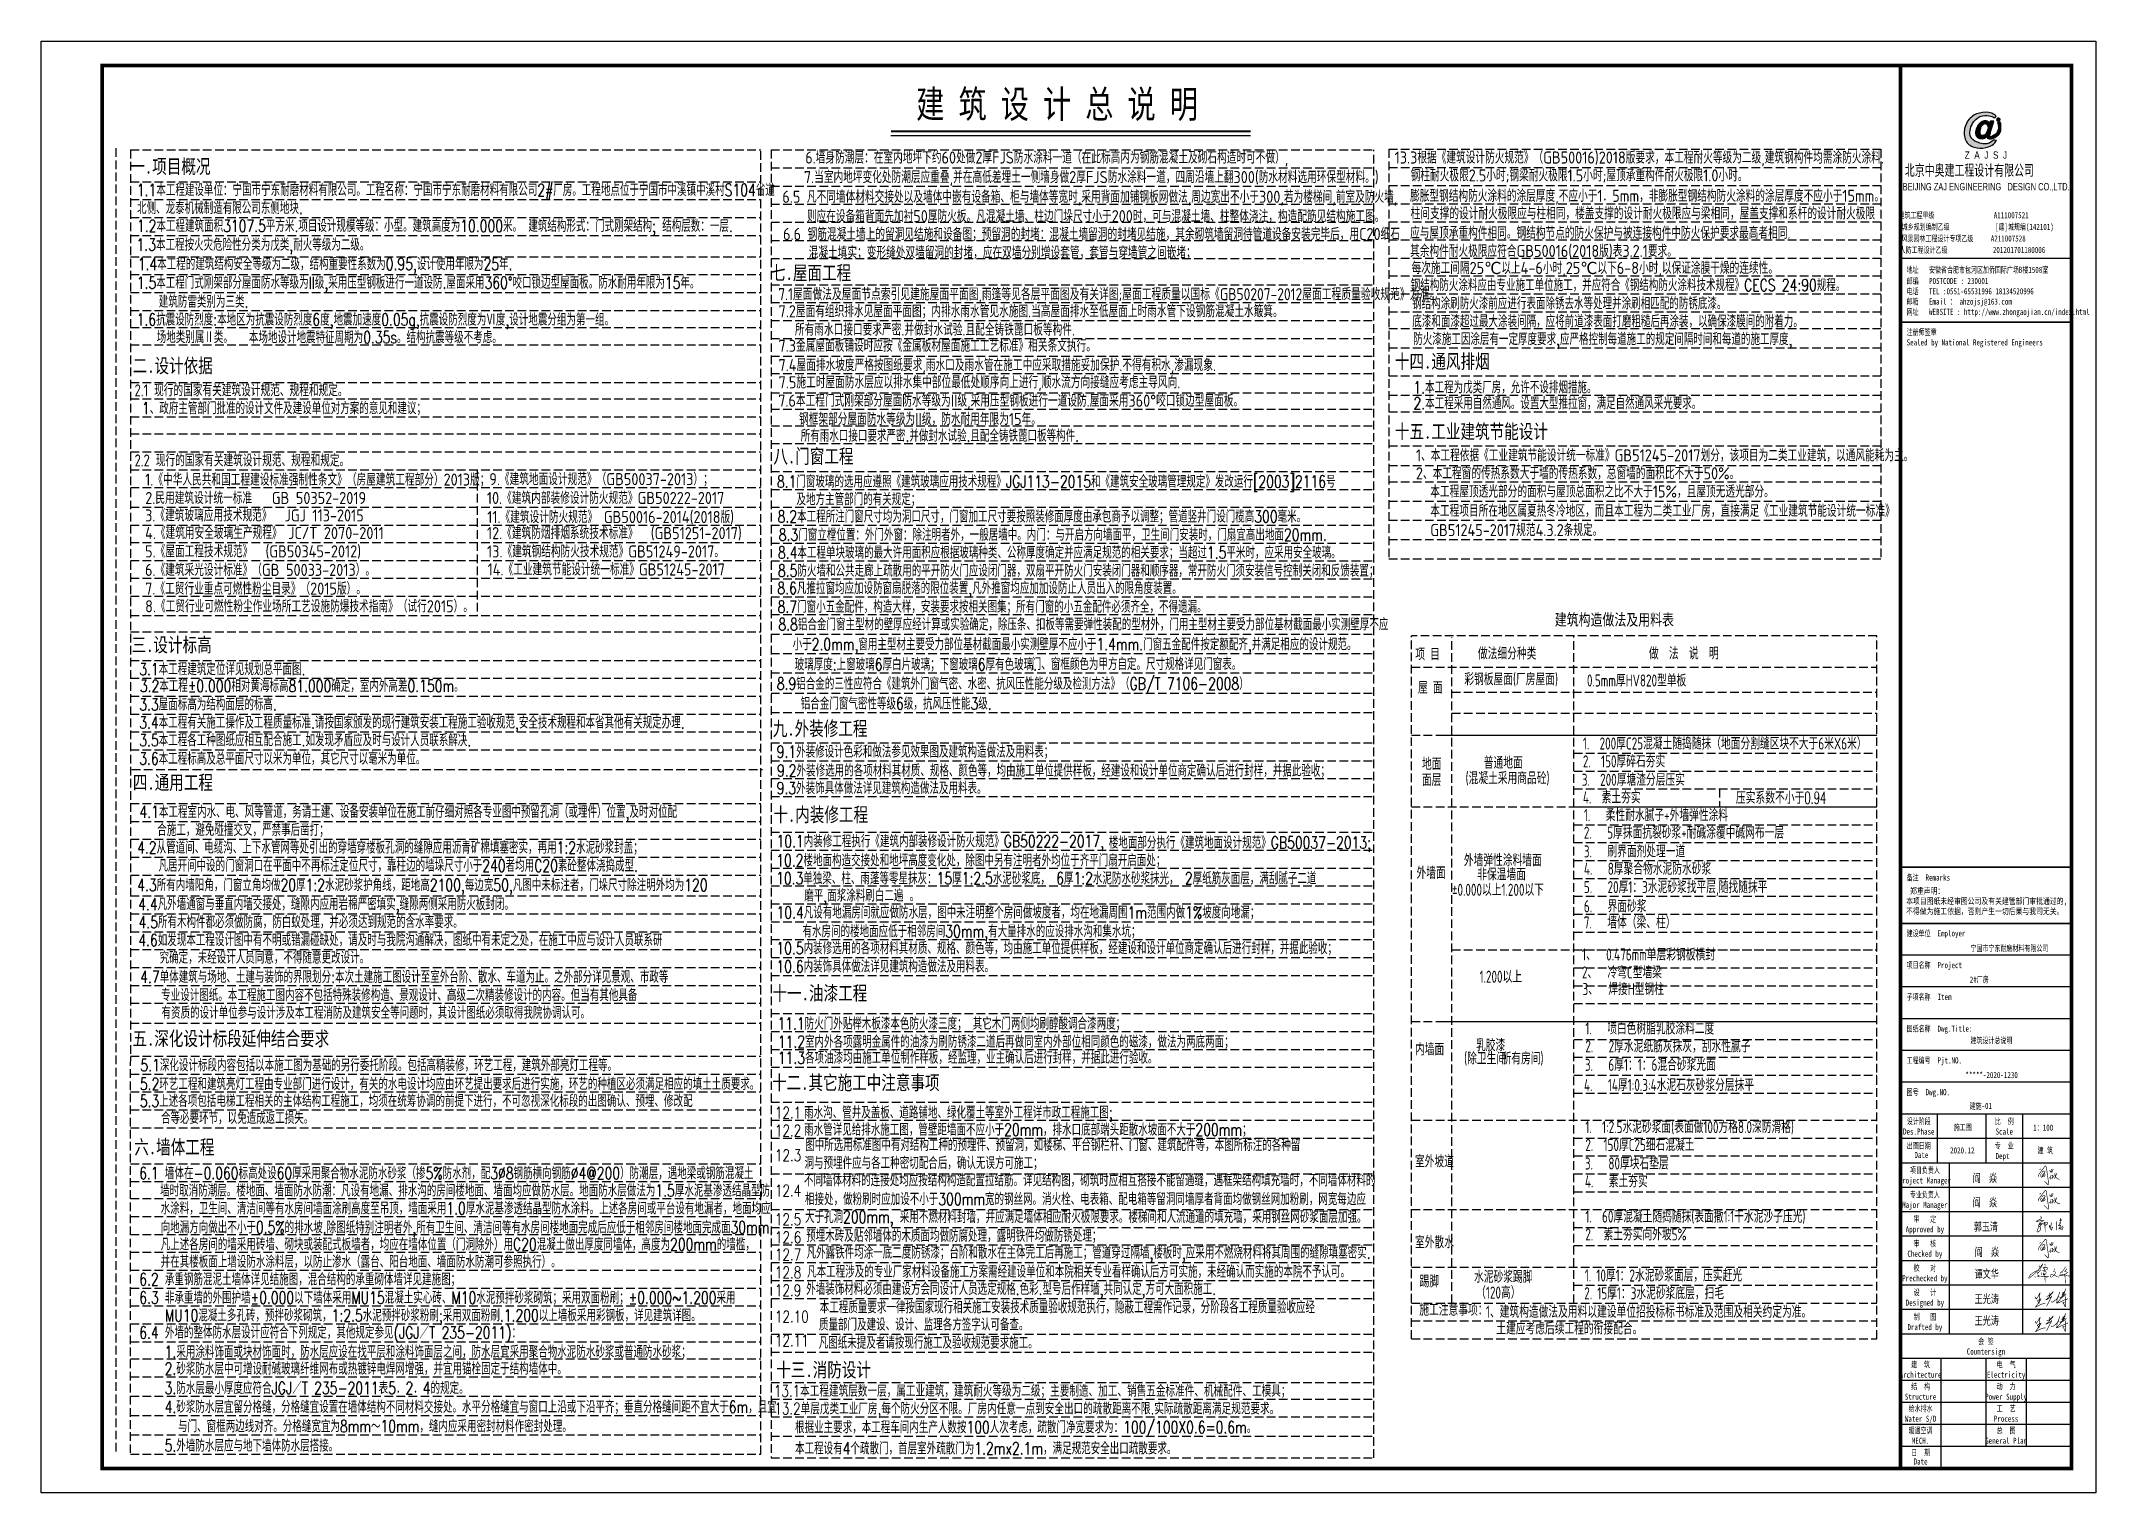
# Model space of a CAD drawing. Extents: x -33967 to 1773478, y -1022458 to -784650.
# Drawn here: x 145189 to 204654, y -826650 to -784650 of the extents above; entities that cross this region are included whole.
import ezdxf
from ezdxf.enums import TextEntityAlignment as Align

# ---------------------------------------------------------------- set-up
doc = ezdxf.new("R2010")
doc.units = 0
doc.header["$LTSCALE"] = 1000
doc.header["$MEASUREMENT"] = 0
doc.linetypes.add('DASH', pattern=[0.35, 0.25, -0.1])
for name, color, linetype in [('002', 3, 'Continuous'), ('BORDER', 7, 'Continuous'), ('PUB_TEXT', 7, 'Continuous'), ('PUB_TITLE', 4, 'Continuous'), ('STAIR', 2, 'Continuous'), ('图框文字', 120, 'Continuous'), ('图签', 3, 'Continuous'), ('填充', 251, 'Continuous'), ('文字', 7, 'Continuous')]:
    doc.layers.add(name, color=color, linetype=linetype)
doc.styles.add('_gyy_title_Arial', font='arial.ttf', dxfattribs={"width": 0.7})
doc.styles.add('_gyy_title_ST', font='', dxfattribs={"width": 0.8})
doc.styles.add('_HZTXT', font='tssdeng.shx', dxfattribs={"width": 0.8, "bigfont": 'tssdchn.shx'})
doc.styles.add('C', font='tssdeng.shx', dxfattribs={"height": 3, "bigfont": 'tssdchn.shx'})
doc.styles.add('HZ', font='txt.shx', dxfattribs={"width": 0.8, "bigfont": '000hztxt.shx'})
doc.styles.add('HZTXT', font='romans.shx', dxfattribs={"width": 0.75, "height": 300, "bigfont": 'HZTXT.shx'})
doc.styles.get("Standard").update_dxf_attribs({"font": 'gbenor.shx', "bigfont": 'gbcbig.shx'})
doc.styles.add('TSSD_Norm', font='tssdeng.shx', dxfattribs={"bigfont": 'hztxt.shx'})
doc.styles.add('宋体', font='')
doc.styles.get('_gyy_title_ST').set_extended_font_data('SimSun')
doc.styles.get('宋体').set_extended_font_data('SimSun')

msp = doc.modelspace()

# ---------------------------------------------------------------- texts
at = {"color": 1}
for s, p in [('6.墙身防潮层：在室内地坪下约60处做2厚FJS防水涂料一道（在此标高内为钢筋混凝土及砌石构造时可不做）,', (167302.1, -788193.5)), ('7.当室内地坪变化处防潮层应重叠,并在高低差埋土一侧墙身做2厚FJS防水涂料一道，四周沿墙上翻300(防水材料选用环保型材料。)', (167264.1, -788759))]:
    msp.add_text(s, height=350, dxfattribs=at).set_placement(p)
at = {"color": 6, "style": 'HZTXT', "width": 0.75}
for s, height, p in [('1.1本工程建设单位：宁国市宁东耐磨材料有限公司。工程名称：宁国市宁东耐磨材料有限公司2#厂房。工程地点位于宁国市中溪镇中溪村S104省道', 350, (147961.1, -789132.6)), ('北侧、龙泰机械制造有限公司东侧地块.', 350, (147964.5, -789653.6)), ('1.2本工程建筑面积3107.5平方米.项目设计规模等级：小型。建筑高度为10.000米。 建筑结构形式：门式刚架结构; 结构层数：一层.', 350, (147964.9, -790171.2)), ('1.3本工程按火灾危险性分类为戊类,耐火等级为二级。', 350, (147951.3, -790714.7)), ('场地类别属Ⅱ类。', 350, (148534.4, -793387.3)), ('本场地设计地震特征周期为0.35s。结构抗震等级不考虑。', 350, (151202.3, -793392.7)), ('2.本工程采用自然通风。设置大型推拉窗，满足自然通风采光要求。', 350, (184904.2, -795302.2)), ('1.本工程为戊类厂房，允许不设排烟措施。', 350, (184901.7, -794841.2)), ('13.2单层戊类工业厂房,每个防火分区不限。厂房内任意一点到安全出口的疏散距离不限.实际疏散距离满足规范要求。', 337.265, (166410.9, -824379.4))]:
    msp.add_text(s, height=height, dxfattribs=at).set_placement(p)
for s, p in [('6.5 凡不同墙体材料交接处以及墙体中嵌有设备箱、柜与墙体等宽时,采用背面加铺钢板网做法,周边宽出不小于300,若为楼梯间,前室及防火墙,', (166640.3, -789328.8)), ('则应在设备箱背面先加衬50厚防火板。凡混凝土墙、柱边门垛尺寸小于200时，可与混凝土墙、柱整体浇注，构造配筋见结构施工图。', (167349.3, -789889.4)), ('6.6 钢筋混凝土墙上的留洞见结施和设备图；预留洞的封堵：混凝土墙留洞的封堵见结施，其余砌筑墙留洞待管道设备安装完毕后，用C20细石', (166661.2, -790406.4)), ('混凝土填实；变形缝处双墙留洞的封堵，应在双墙分别增设套管，套管与穿墙管之间嵌堵；', (167402.2, -790939.9)), ('每次施工间隔25℃以上4-6小时,25℃以下6-8小时,以保证涂膜干燥的连续性。', (184849.4, -791387.6, 5.2)), ('7.2屋面有组织排水见屋面平面图；内排水雨水管见水施图.当高屋面排水至低屋面上时雨水管下设钢筋混凝土水簸箕。', (166532.4, -792640.2)), ('7.3金属屋面板铺设时应按《金属板材屋面施工工艺标准》相关条文执行。', (166528.3, -793638.7)), (' 所有雨水口接口要求严密.并做封水试验.且配全铸铁蓖口板等构件.', (166814.8, -793171.7, -16.1)), ('7.4屋面排水坡度严格按图纸要求,雨水口及雨水管在施工中应采取措施妥加保护.不得有积水,渗漏现象.', (166529.9, -794197.2, -0.2)), ('7.5施工时屋面防水层应以排水集中部位最低处顺序向上进行,顺水流方向接缝应考虑主导风向.', (166532.2, -794695.1, -0.2)), ('7.6本工程门式刚架部分屋面防水等级为II级,采用压型钢板进行一道设防.屋面采用360°咬口锁边型屋面板。', (166520.9, -795228.1)), ('钢框架部分屋面防水等级为II级，防水耐用年限为15年。', (167123.9, -795757.8))]:
    msp.add_text(s, height=350).set_placement(p)
for s, height, style, width, p in [('1.5本工程门式刚架部分屋面防水等级为II级,采用压型钢板进行一道设防.屋面采用360°咬口锁边型屋面板。防水耐用年限为15年。', 350, 'HZTXT', 0.75, (147958.3, -791816.3)), ('建筑防雷类别为三类.', 350, 'HZTXT', 0.75, (148594.9, -792362.7)), ('钢结构防火涂料应由专业施工单位施工，并应符合《钢结构防火涂料技术规程》CECS 24:90规程。', 350, 'HZTXT', 0.75, (184826, -791884.3, -679.7)), ('钢结构涂刷防火漆前应进行表面除锈去水等处理并涂刷相匹配的防锈底漆。', 350, 'HZTXT', 0.75, (184864.8, -792413.2, 5.2)), ('1.6抗震设防烈度:本地区为抗震设防烈度6度,地震加速度0.05g,抗震设防烈度为Ⅵ度,设计地震分组为第一组。', 350, 'HZTXT', 0.75, (147954.8, -792881)), ('底漆和面漆超过最大涂装间隔，应将前道漆表面打磨粗糙后再涂装，以确保漆膜间的附着力。', 350, 'HZTXT', 0.75, (184871.1, -792930.7, 5.2)), ('防火漆施工因涂层有一定厚度要求,应严格控制每道施工的规定间隔时间和每道的施工厚度,', 350, 'HZTXT', 0.75, (184897.8, -793445.2, 5.2)), ('1、政府主管部门批准的设计文件及建设单位对方案的意见和建议；', 350, 'HZTXT', 0.75, (148108.9, -795444.2)), (' 所有雨水口接口要求严密.并做封水试验.且配全铸铁蓖口板等构件.', 350, 'HZTXT', 0.75, (166991.7, -796239.4, -16.1)), ('8.1门窗玻璃的选用应遵照《建筑玻璃应用技术规程》JGJ113-2015和《建筑安全玻璃管理规定》发改运行[2003]2116号', 350, 'HZTXT', 0.75, (166483.3, -797567.3)), ('及地方主管部门的有关规定；', 350, 'HZTXT', 0.75, (167049, -798079.2)), ('8.2本工程所注门窗尺寸均为洞口尺寸，门窗加工尺寸要按照装修面厚度由承包商予以调整；管道竖井门设门榄高300毫米。', 350, 'HZTXT', 0.75, (166504.4, -798578.3)), ('8.3门窗立樘位置：外门外窗：除注明者外，一般居墙中。内门：与开启方向墙面平，卫生间门安装时，门扇宜高出地面20mm.', 350, 'HZTXT', 0.75, (166536.9, -799106.3)), ('8.5防火墙和公共走廊上疏散用的平开防火门应设闭门器，双扇平开防火门安装闭门器和顺序器，常开防火门须安装信号控制关闭和反馈装置；', 350, 'HZTXT', 0.75, (166513.5, -800144.8)), ('8.6凡推拉窗均应加设防窗扇脱落的限位装置,凡外推窗均应加加设防止人员出入的限角度装置。', 350, 'HZTXT', 0.75, (166497.8, -800650.4)), ('8.7门窗小五金配件，构造大样，安装要求按相关图集；所有门窗的小五金配件必须齐全，不得遗漏。', 350, 'HZTXT', 0.75, (166504.1, -801188.3)), ('3.1本工程建筑定位详见规划总平面图.', 350, 'HZTXT', 0.75, (148029.6, -802994.8)), ('3.2本工程%%P0.000相对黄海标高81.000确定，室内外高差0.150m。', 350, 'HZTXT', 0.75, (148046, -803479.8)), ('8.9铝合金的三性应符合《建筑外门窗气密、水密、抗风压性能分级及检测方法》（GB/T 7106-2008）', 350, 'HZTXT', 0.75, (166479.8, -803414.8, -10.3)), ('屋 面', 350, 'TSSD_Norm', 0.7, (185034.6, -803528.2)), ('3.3屋面标高为结构面层的标高.', 350, 'HZTXT', 0.75, (148029.5, -804014.1)), ('铝合金门窗气密性等级6级，抗风压性能3级.', 350, 'HZTXT', 0.75, (167173.4, -803989.5, -10.3)), ('3.4本工程有关施工操作及工程质量标准.请按国家颁发的现行建筑安装工程施工验收规范,安全技术规程和本省其他有关规定办理.', 350, 'HZTXT', 0.75, (148029.3, -804539.8, 0)), ('3.5本工程各工种图纸应相互配合施工.如发现矛盾应及时与设计人员联系解决.', 350, 'HZTXT', 0.75, (148029.7, -805049.8, -0.1)), ('9.1外装修设计色彩和做法参见效果图及建筑构造做法及用料表；', 350, 'HZTXT', 0.75, (166476.6, -805381.4)), ('3.6本工程标高及总平面尺寸以米为单位，其它尺寸以毫米为单位。', 350, 'HZTXT', 0.75, (148028.3, -805582.9)), ('9.2外装修选用的各项材料其材质、规格、颜色等，均由施工单位提供样板，经建设和设计单位商定确认后进行封样，并据此验收；', 350, 'HZTXT', 0.75, (166488.4, -805928.7)), ('地面', 350, 'TSSD_Norm', 0.7, (185151.4, -805735.5)), ('普通地面', 350, 'TSSD_Norm', 0.7, (186938.7, -805702.1)), ('9.3外装饰具体做法详见建筑构造做法及用料表。', 350, 'HZTXT', 0.75, (166476, -806434.3)), ('面层', 350, 'TSSD_Norm', 0.7, (185147.1, -806201.3)), ('(混凝土采用商品砼)', 350, 'TSSD_Norm', 0.7, (186412.6, -806148.4)), ('3.  200厚塘渣分层压实', 350, 'TSSD_Norm', 0.7, (189776, -806195.1)), ('4.  素土夯实', 350, 'TSSD_Norm', 0.7, (189807.4, -806707.2)), ('压实系数不小于0.94', 350, 'HZTXT', 0.6, (194233.6, -806715.8)), ('4.1本工程室内水、电、风等管道，务请土建、设备安装单位在施工前仔细对照各专业图中预留孔洞（或埋件）位置,及时对位配', 350, 'HZTXT', 0.75, (148036.3, -807123.2)), ('1.   柔性耐水腻子+外墙弹性涂料', 350, 'TSSD_Norm', 0.7, (189836.2, -807217.7)), ('合施工，避免碰撞交叉，严禁事后凿打；', 350, 'HZTXT', 0.75, (148550.8, -807646)), ('2.   5厚抹面抗裂砂浆+耐碱涂覆中碱网布一层', 350, 'TSSD_Norm', 0.7, (189836.2, -807724.8)), ('4.2从管道间、电缆沟、上下水管网等处引出的穿墙穿楼板孔洞的缝隙应用沥青矿棉填塞密实，再用1:2水泥砂浆封盖；', 350, 'HZTXT', 0.75, (147969.3, -808156.5)), ('10.1内装修工程执行《建筑内部装修设计防火规范》GB50222-2017,', 350, 'HZTXT', 0.75, (166471.7, -807974.2)), ('楼地面部分执行《建筑地面设计规范》GB50037-2013;  ', 350, 'HZTXT', 0.75, (176088.1, -808011.2)), ('3.   刷界面剂处理一道', 350, 'TSSD_Norm', 0.7, (189836.2, -808267.5)), ('凡居开间中设的门窗洞口在平面中不再标注定位尺寸，靠柱边的墙垛尺寸小于240者均用C20素砼整体浇捣成型.', 350, 'HZTXT', 0.75, (148585.2, -808678.5)), ('10.3单独梁、柱、雨蓬等零星抹灰：15厚1:2.5水泥砂浆底， 6厚1:2水泥防水砂浆抹光， 2厚纸筋灰面层，满刮腻子二道 ', 350, 'HZTXT', 0.75, (166459, -809044.1)), ('10.2楼地面构造交接处和地坪高度变化处，除图中另有注明者外均位于齐平门扇开启面处；', 350, 'HZTXT', 0.75, (166463.8, -808525.6)), ('外墙面', 350, 'TSSD_Norm', 0.7, (184991.9, -808887.3)), ('外墙弹性涂料墙面', 350, 'TSSD_Norm', 0.7, (186363, -808522.5)), ('非保温墙面', 350, 'TSSD_Norm', 0.7, (186749.1, -808933.1)), ('4.   8厚聚合物水泥防水砂浆', 350, 'TSSD_Norm', 0.7, (189836.2, -808769.3)), ('4.3所有内墙阳角，门窗立角均做20厚1:2水泥砂浆护角线，距地高2100,每边宽50,凡图中未标注者，门垛尺寸除注明外均为120', 350, 'HZTXT', 0.75, (147972.2, -809240.2)), (' 磨平,面浆涂料刷白二遍 。', 350, 'HZTXT', 0.75, (167094.5, -809543.8)), ('%%P0.000以上1.200以下', 350, 'TSSD_Norm', 0.7, (186018.9, -809377.4)), ('5.   20厚1：3水泥砂浆找平层,随找随抹平', 350, 'TSSD_Norm', 0.7, (189836.2, -809299.8)), ('4.4凡外墙通窗与垂直内墙交接处，缝隙内应用岩棉严密填实,缝隙两侧采用防火板封闭。', 350, 'HZTXT', 0.75, (147998.3, -809792.4)), ('10.4凡设有地漏房间就应做防水层，图中未注明整个房间做坡度者，均在地漏周围1m范围内做1%坡度向地漏；', 350, 'HZTXT', 0.75, (166471.9, -810034.6)), ('6.   界面砂浆', 350, 'TSSD_Norm', 0.7, (189836.2, -809854.3)), ('4.6如发现本工程设计图中有不明或错漏碰缺处，请及时与我院沟通解决，图纸中有未定之处，在施工中应与设计人员联系研', 350, 'HZTXT', 0.75, (148001.9, -810832.3)), ('4.5所有木构件都必须做防腐，防白蚁处理，并必须达到规范的含水率要求。', 350, 'HZTXT', 0.75, (148008.2, -810312.9)), ('有水房间的楼地面应低于相邻房间30mm,有大量排水的应设排水沟和集水坑；', 350, 'HZTXT', 0.75, (167222.6, -810579.7)), ('7.   墙体（梁、柱）', 350, 'TSSD_Norm', 0.7, (189836.2, -810324.2)), ('究确定，未经设计人员同意，不得随意更改设计。', 350, 'HZTXT', 0.75, (148618.1, -811339.1)), ('10.5内装修选用的各项材料其材质、规格、颜色等，均由施工单位提供样板，经建设和设计单位商定确认后进行封样，并据此验收；', 350, 'HZTXT', 0.75, (166467.1, -811066.2)), ('4.7单体建筑与场地、土建与装饰的界限划分:本次土建施工图设计至室外台阶、散水、车道为止。之外部分详见景观、市政等', 350, 'HZTXT', 0.75, (148058.3, -811898)), ('10.6内装饰具体做法详见建筑构造做法及用料表。', 350, 'HZTXT', 0.75, (166467.1, -811596.2)), ('专业设计图纸。本工程施工图内容不包括特殊装修构造、景观设计、高级二次精装修设计的内容。但当有其他具备', 350, 'HZTXT', 0.75, (148664.2, -812424.5)), ('有资质的设计单位参与设计涉及本工程消防及建筑安全等问题时，其设计图纸必须取得我院协调认可。', 350, 'HZTXT', 0.75, (148673.7, -812934.1)), ('11.1防火门外贴榉木板漆本色防火漆三度； 其它木门两侧均刷醇酸调合漆两度； ', 350, 'HZTXT', 0.75, (166498.9, -813247.2)), ('11.2室内外各项露明金属件的油漆为刷防锈漆二道后再做同室内外部位相同颜色的磁漆，做法为两底两面；     ', 350, 'HZTXT', 0.75, (166509.1, -813773.8)), ('1.   喷白色树脂乳胶涂料二度', 350, 'TSSD_Norm', 0.7, (189878.3, -813389)), ('5.1深化设计标段内容包括以本施工图为基础的另行委托阶段。包括高精装修，环艺工程，建筑外部亮灯工程等。', 350, 'HZTXT', 0.75, (148063, -814452.8, -26556.5)), ('11.3各项油漆均由施工单位制作样板，经监理，业主确认后进行封样，并据此进行验收。', 350, 'HZTXT', 0.75, (166510.3, -814236.1)), ('内墙面', 350, 'TSSD_Norm', 0.7, (184948.5, -813991.9)), ('(除卫生间', 350, 'TSSD_Norm', 0.7, (186370.4, -814254.1)), ('乳胶漆', 350, 'TSSD_Norm', 0.7, (186716.2, -813874.8)), ('所有房间)', 350, 'TSSD_Norm', 0.7, (187453.2, -814256.4)), ('3.   6厚1：1：6混合砂浆光面', 350, 'TSSD_Norm', 0.7, (189865.5, -814441.7)), ('2.   2厚水泥纸筋灰抹灰，刮水性腻子', 350, 'TSSD_Norm', 0.7, (189878.3, -813906.5)), ('5.2环艺工程和建筑亮灯工程由专业部门进行设计，有关的水电设计均应由环艺提出要求后进行实施，环艺的种植区必须满足相应的填土土质要求。', 350, 'HZTXT', 0.75, (148047.4, -814993.8, -26556.5)), ('4.   14厚1:0.3:4水泥石灰砂浆分层抹平', 350, 'TSSD_Norm', 0.7, (189839, -815024.8)), ('5.3上述各项包括电梯工程相关的主体结构工程施工，均须在统筹协调的前提下进行，不可忽视深化标段的出图确认、预埋、修改配', 350, 'HZTXT', 0.75, (148044.9, -815486.5, -26556.5)), ('合等必要环节，以免造成返工损失。', 350, 'HZTXT', 0.75, (148658, -815976.8, -26556.5)), ('12.1', 337.27, 'HZTXT', 0.75, (166427.4, -815820.5)), ('雨水沟、管井及盖板、道路铺地、绿化覆土等室外工程详市政工程施工图;', 350, 'HZTXT', 0.75, (167269.8, -815820.5)), ('12.2', 337.27, 'HZTXT', 0.75, (166427.4, -816338.1)), ('雨水管详见给排水施工图，管壁距墙面不应小于20mm，排水口底部端头距散水坡面不大于200mm；', 350, 'HZTXT', 0.75, (167270.4, -816316.4)), ('图中所选用标准图中有对结构工种的预埋件、预留洞，如楼梯、平台钢栏杆、门窗、建筑配件等，本图所标注的各种留', 350, 'HZTXT', 0.75, (167298.1, -816762.5)), ('1.  1:2.5水泥砂浆面(表面做100方格8.0深防滑格)', 350, 'TSSD_Norm', 0.7, (189878.3, -816243.1)), ('2.  150厚C25细石混凝土', 350, 'TSSD_Norm', 0.7, (189878.3, -816760.7)), ('12.3', 337.27, 'HZTXT', 0.75, (166427.4, -817053.5)), ('洞与预埋件应与各工种密切配合后，确认无误方可施工；', 350, 'HZTXT', 0.75, (167280.5, -817281)), ('室外坡道', 350, 'TSSD_Norm', 0.7, (184948.5, -817234.4)), ('3.   80厚块石垫层', 350, 'TSSD_Norm', 0.7, (189865.5, -817295.8)), ('6.1 墙体在-0.060标高处设60厚采用聚合物水泥防水砂浆（掺5%%%防水剂，配3%%C8钢筋横向钢筋%%C4@200）防潮层，遇地梁或钢筋混凝土', 350, 'HZTXT', 0.75, (148028.7, -817575.9)), ('不同墙体材料的连接处均应按结构构造配置拉结筋。详见结构图，砌筑时应相互搭接不能留通缝，遇框架结构填充墙时，不同墙体材料的', 350, 'HZTXT', 0.75, (167266, -817781.8, -10967.1)), ('4.   素土夯实', 350, 'TSSD_Norm', 0.7, (189865.5, -817813.3)), ('墙时取消防潮层。楼地面、墙面防水防潮：凡设有地漏、排水沟的房间楼地面、墙面均应做防水层。地面防水层做法为1.5厚水泥基渗透结晶型防', 350, 'HZTXT', 0.75, (148632.8, -818079.6)), ('水涂料，卫生间、清洁间等有水房间墙面涂刷高度至吊顶，墙面采用1.0厚水泥基渗透结晶型防水涂料。上述各房间或平台设有地漏者，地面均应', 350, 'HZTXT', 0.75, (148648.9, -818592.9)), ('12.4', 337.27, 'HZTXT', 0.75, (166427.4, -818071)), ('相接处，做粉刷时应加设不小于300mm宽的钢丝网。消火栓、电表箱、配电箱等留洞同墙厚者背面均做钢丝网加粉刷，网宽每边应', 350, 'HZTXT', 0.75, (167294.9, -818325.3, -10967.1)), ('向地漏方向做出不小于0.5%%%的排水坡.除图纸特别注明者外,所有卫生间、清洁间等有水房间楼地面完成后应低于相邻房间楼地面完成面30mm.', 350, 'HZTXT', 0.75, (148648.9, -819142.9)), ('12.5', 337.27, 'HZTXT', 0.75, (166427.4, -818908.3)), ('大于孔洞200mm, 采用不燃材料封墙，并应满足墙体相应耐火极限要求。楼梯间和人流通道的填充墙，采用钢丝网砂浆面层加强。', 350, 'HZTXT', 0.75, (167294.9, -818842.8, -10967.1)), ('1.  60厚混凝土随捣随抹(表面撒1:1干水泥沙子压光)', 350, 'TSSD_Norm', 0.7, (189878.3, -818830.9)), ('凡上述各房间的墙采用砖墙、砌块或装配式板墙者，均应在墙体位置（门洞除外）用C20混凝土做出厚度同墙体，高度为200mm的墙槛，', 350, 'HZTXT', 0.75, (148648.9, -819633.4)), ('12.6', 337.27, 'HZTXT', 0.75, (166427.4, -819425.9)), ('预埋木砖及贴邻墙体的木质面均做防腐处理，露明铁件均做防锈处理；', 350, 'HZTXT', 0.75, (167329, -819389.9)), ('室外散水', 350, 'TSSD_Norm', 0.7, (184948.5, -819574.4)), ('2.  素土夯实向外坡5%', 350, 'TSSD_Norm', 0.7, (189878.3, -819348.5)), ('并在其楼板面上增设防水涂料层，以防止渗水（露台、阳台地面、墙面防水防潮可参照执行）。', 350, 'HZTXT', 0.75, (148648.9, -820138.4)), ('12.7', 337.27, 'HZTXT', 0.75, (166427.4, -819922.4)), ('凡外露铁件均涂一底二度防锈漆；台阶和散水在主体完工后再施工；管道穿过隔墙,楼板时,应采用不燃烧材料将其周围的缝隙填塞密实.', 350, 'HZTXT', 0.75, (167340.5, -819875.7)), ('6.2 承重钢筋混泥土墙体详见结施图，混合结构的承重砌体墙详见建施图；', 350, 'HZTXT', 0.75, (148029.2, -820646.3)), ('12.8', 337.27, 'HZTXT', 0.75, (166427.4, -820440)), ('外墙装饰材料必须由建设方会同设计人员选定规格.色彩.型号后作样墙,共同认定,方可大面积施工.', 350, 'HZTXT', 0.75, (167329.9, -820924.3)), ('凡本工程涉及的专业厂家材料设备施工方案需经建设单位和本院相关专业看样确认后方可实施，未经确认而实施的本院不予认可。', 350, 'HZTXT', 0.75, (167356.6, -820425.5)), ('踢脚', 350, 'TSSD_Norm', 0.7, (185083, -820704.5)), ('水泥砂浆踢脚', 350, 'TSSD_Norm', 0.7, (186657.9, -820574.4)), ('1. 10厚1：2水泥砂浆面层，压实赶光', 350, 'TSSD_Norm', 0.7, (189862.4, -820535.3)), ('12.9', 337.27, 'HZTXT', 0.75, (166427.4, -820957.6)), ('本工程质量要求一律按国家现行相关施工安装技术质量验收规范执行，隐蔽工程需作记录，分阶段各工程质量验收应经', 350, 'HZTXT', 0.75, (167721.5, -821456.3)), ('施工注意事项：', 350, 'TSSD_Norm', 0.7, (185073.7, -821524.9, 2371.3)), ('（120高）', 350, 'TSSD_Norm', 0.7, (186718.2, -821030.5)), ('1、建筑构造做法及用料以建设单位招投标标书标准及范围及相关约定为准。', 350, 'TSSD_Norm', 0.7, (187001, -821585.9, 2371.3)), ('2. 15厚1：3水泥砂浆底层，扫毛', 350, 'TSSD_Norm', 0.7, (189846.6, -821050.4)), ('12.10', 337.27, 'HZTXT', 0.75, (166427.4, -821720.4)), ('质量部门及建设、设计、监理各方签字认可备查。', 350, 'HZTXT', 0.75, (167699.1, -821954.8)), ('土建应考虑后续工程的衔接配合。', 350, 'TSSD_Norm', 0.7, (187301.3, -822070, 2367.5)), ('12.11', 337.27, 'HZTXT', 0.75, (166427.4, -822416.4)), ('凡图纸未提及者请按现行施工及验收规范要求施工。', 350, 'HZTXT', 0.75, (167691.2, -822482.2))]:
    msp.add_text(s, height=height, dxfattribs=dict(style=style, width=width)).set_placement(p)
at = {"color": 4}
for s, height, style, width, p in [('1.4本工程的建筑结构安全等级为二级，结构重要性系数为0.95,设计使用年限为25年. ', 350, 'HZTXT', 0.75, (147985.4, -791274.3)), ('彩钢板屋面(厂房屋面)', 350, 'TSSD_Norm', 0.7, (186376.3, -803285)), ('0.5mm厚HV820型单板', 350, 'TSSD_Norm', 0.7, (189924.6, -803323.1)), ('1.200以上', 350, 'TSSD_Norm', 0.7, (186816.3, -811892.8)), ('13.1本工程建筑层数一层，属工业建筑，建筑耐火等级为二级；主要制造、加工、销售五金标准件、机械配件、工模具；', 337.265, 'HZTXT', 0.75, (166396.1, -823870)), ('根据业主要求，本工程车间内生产人数按100人次考虑，疏散门净宽要求为：100/100X0.6=0.6m。', 350, 'HZTXT', 0.75, (167007.4, -824925.1)), ('本工程设有4个疏散门，首层室外疏散门为1.2mx2.1m，满足规范安全出口疏散要求。', 350, 'HZTXT', 0.75, (167007.4, -825537))]:
    msp.add_text(s, height=height, dxfattribs=dict(at, style=style, width=width)).set_placement(p)
at = {"width": 0.95}
msp.add_text('7.1屋面做法及屋面节点索引见建施屋面平面图,雨篷等见各层平面图及有关详图;屋面工程质量以国标《GB50207-2012屋面工程质量验收规范》为准。', height=350, dxfattribs=at).set_placement((166522.8, -792146.5))
at = {"color": 7}
for s, p in [('1.《中华人民共和国工程建设标准强制性条文》（房屋建筑工程部分）2013版；', (148200.2, -797509.9)), ('9.《建筑地面设计规范》（GB50037-2013）；', (158158.5, -797497.1)), ('3.《建筑玻璃应用技术规范》  JGJ 113-2015', (148199.2, -798547.6, -1902.8)), ('4.《建筑用安全玻璃生产规程》 JC/T 2070-2011', (148198.2, -799055.7, -1902.8)), ('5.《屋面工程技术规范》  (GB50345-2012)', (148198.2, -799587.2, -1902.8)), ('6.《建筑采光设计标准》（GB 50033-2013）。', (148196.9, -800122.5)), ('7.《工贸行业重点可燃性粉尘目录》（2015版）。', (148199.2, -800663.6)), ('8.《工贸行业可燃性粉尘作业场所工艺设施防爆技术指南》（试行2015）。', (148199.2, -801175.1))]:
    msp.add_text(s, height=350, dxfattribs=at).set_placement(p)
at = {"color": 3}
for s, p in [('2.民用建筑设计统一标准   GB 50352-2019', (148203.8, -798042.8, -1902.8)), ('10.《建筑内部装修设计防火规范》GB50222-2017', (158089.8, -798042, -1902.8)), ('11.《建筑设计防火规范》 GB50016-2014(2018版)', (158098.1, -798593.5)), ('12.《建筑防烟排烟系统技术标准》  (GB51251-2017)', (158091.5, -799059, -1902.8)), ('13.《建筑钢结构防火技术规范》GB51249-2017。', (158094.9, -799589.8, -1902.8)), ('14.《工业建筑节能设计统一标准》GB51245-2017', (158109.7, -800110.2, -1902.8))]:
    msp.add_text(s, height=350, dxfattribs=at).set_placement(p)
at = {"color": 3, "style": 'HZTXT', "width": 0.75}
for s, p in [('8.4本工程单块玻璃的最大许用面积应根据玻璃种类、公称厚度确定并应满足规范的相关要求；当超过1.5平米时，应采用安全玻璃。', (166513.5, -799621)), ('8.8铝合金门窗主型材的壁厚应经计算或实验确定，除压条、扣板等需要弹性装配的型材外，门用主型材主要受力部位基材截面最小实测壁厚不应', (166527.2, -801698.6)), ('小于2.0mm,窗用主型材主要受力部位基材截面最小实测壁厚不应小于1.4mm.门窗五金配件按定额配齐,并满足相应的设计规范。', (166938.1, -802275, -10.3)), ('玻璃厚度:上窗玻璃6厚白片玻璃；下窗玻璃6厚有色玻璃.', (166997.1, -802856.5)), ('门、窗框颜色为甲方自定。尺寸规格详见门窗表。', (173859, -802846.4)), ('6.3 非承重墙的外围护墙%%P0.000以下墙体采用MU15混凝土实心砖、M10水泥预拌砂浆砌筑；采用双面粉刷；%%P0.000~1.200采用', (148029.2, -821177.1)), ('MU10混凝土多孔砖，预拌砂浆砌筑，1:2.5水泥预拌砂浆粉刷;采用双面粉刷.1.200以上墙板采用彩钢板，详见建筑详图。', (148770.2, -821690.5))]:
    msp.add_text(s, height=350, dxfattribs=at).set_placement(p)
at = {"ltscale": 0.7, "style": '_HZTXT', "width": 0.7}
for s, p in [('做法细分种类', (186770.6, -802542.2)), ('做  法  说  明', (191717.6, -802538.9)), ('项 目', (184958.9, -802563.4))]:
    msp.add_text(s, height=350, dxfattribs=at).set_placement(p)
at = {"color": 2, "style": 'TSSD_Norm', "width": 0.7}
for s, p in [('1.  200厚C25混凝土随捣随抹（地面分割缝区块不大于6米X6米）', (189807.4, -805145.1)), ('2.  150厚碎石夯实', (189807.4, -805662.7))]:
    msp.add_text(s, height=350, dxfattribs=at).set_placement(p)
at = {"color": 4, "style": 'TSSD_Norm', "width": 0.7}
msp.add_text('1、  0.476mm单层彩钢板横封', height=350, dxfattribs=at).set_placement((189784.3, -811355.1), align=Align.BOTTOM_LEFT)
at = {"style": 'TSSD_Norm', "width": 0.7}
for s, p in [('2、  冷弯C型墙梁', (189779.1, -811873.7)), ('3、  焊接H型钢柱', (189797.7, -812354.5))]:
    msp.add_text(s, height=350, dxfattribs=at).set_placement(p, align=Align.BOTTOM_LEFT)
at = {"color": 1, "style": 'HZTXT', "width": 0.75}
for s, p in [('6.4 外墙的整体防水层设计应符合下列规定，其他规定参见(JGJ／T 235-2011)：', (148029.9, -822186.1)), ('1.采用涂料饰面或块材饰面时，防水层应设在找平层和涂料饰面层之间，防水层宜采用聚合物水泥防水砂浆或普通防水砂浆；', (148764.7, -822742.7)), ('2.砂浆防水层中可增设耐碱玻璃纤维网布或热镀锌电焊网增强，并宜用锚栓固定于结构墙体中。', (148764.7, -823230.6)), ('3.防水层最小厚度应符合JGJ／T 235-2011表5．2．4的规定。 ', (148764.7, -823790.6)), ('4.砂浆防水层宜留分格缝，分格缝宜设置在墙体结构不同材料交接处。水平分格缝宜与窗口上沿或下沿平齐；垂直分格缝间距不宜大于6m，且宜', (148764.7, -824336.7)), ('与门、窗框两边线对齐。分格缝宽宜为8mm～10mm，缝内应采用密封材料作密封处理。', (149151.3, -824896.7)), ('5.外墙防水层应与地下墙体防水层搭接。', (148764.7, -825456.7))]:
    msp.add_text(s, height=350, dxfattribs=at).set_placement(p)
at = {"color": 1, "insert": (199124.4, -788219.1), "char_height": 359.1, "width": 4411.855, "attachment_point": 1, "style": 'HZ'}
msp.add_mtext('北京中奥建工程设计有限公司', dxfattribs=at)
at = {"layer": 'BORDER', "style": '宋体', "width": 0.75}
for s, height, p in [('建 筑 设 计 总 说 明', 797.838, (170512.9, -786872.1)), ('建筑构造做法及用料表', 337.27, (188992.7, -801557.2))]:
    msp.add_text(s, height=height, dxfattribs=at).set_placement(p)
at = {"layer": 'BORDER', "color": 3, "style": '宋体', "width": 0.75}
for s, height, p in [('一.项目概况', 412.21, (147772.7, -788481)), ('七.屋面工程', 412.21, (166312, -791559)), ('二.设计依据', 412.21, (147840.3, -794246.1)), ('十四.通风排烟', 412.21, (184367.6, -794122.1)), ('十五.工业建筑节能设计', 412.213, (184367.6, -796149.2)), ('八.门窗工程', 412.21, (166380.3, -796866.4)), ('三.设计标高', 412.21, (147806.9, -802322)), ('九.外装修工程', 412.21, (166363.2, -804743.5)), ('四.通用工程', 412.21, (147843.3, -806302.5)), ('十.内装修工程', 412.21, (166381.2, -807233.3)), ('十一.油漆工程', 412.21, (166357.8, -812399.1)), ('五.深化设计标段延伸结合要求', 412.213, (147833, -813711.9, -26556.5)), ('十二.其它施工中注意事项', 412.213, (166342.4, -814985.9)), ('六.墙体工程', 412.21, (147886.4, -816851)), ('十三.消防设计', 412.21, (166465.3, -823295.1))]:
    msp.add_text(s, height=height, dxfattribs=at).set_placement(p)
at = {"layer": 'PUB_TEXT', "color": 3, "style": '_gyy_title_ST', "width": 0.7}
for s, p in [('阎  焱', (201086.7, -817658.1)), ('阎  焱', (201086.7, -818365.2)), ('郭玉清', (201118.6, -819068.2)), ('阎  焱', (201144.1, -819798.5)), ('谭文华', (201144.1, -820435.4)), ('王光涛', (201144.1, -821161.2)), ('王光涛', (201144.1, -821786.9))]:
    msp.add_text(s, height=238.74, dxfattribs=at).set_placement(p)
at = {"layer": 'PUB_TITLE', "width": 0.7}
for s, height, style, p in [('BEIJING ZAJ ENGINEERING   DESIGN CO.,LTD.', 212.121, '_gyy_title_Arial', (201477.5, -788967.8)), ('建筑工程甲级                 A111007521             ', 176.767, '_gyy_title_ST', (201481, -789774.2)), ('城乡规划编制乙级             [建]城规编(142101)', 176.767, '_gyy_title_ST', (201234.4, -790111.2)), ('风景园林工程设计专项乙级     A211007528           ', 176.767, '_gyy_title_ST', (201380.7, -790447.5)), ('人防工程设计乙级             201201701180006', 176.767, '_gyy_title_ST', (201081, -790781.1)), ('设计阶段', 176.77, '_gyy_title_ST', (199527.3, -815987.6)), ('比  例', 176.77, '_gyy_title_ST', (202002, -815987.6)), ('Des.Phase', 176.77, '_gyy_title_ST', (199527.3, -816284.6)), ('Scale', 176.77, '_gyy_title_ST', (202002, -816284.6)), ('出图日期', 176.77, '_gyy_title_ST', (199527.3, -816694.7)), ('Date', 176.77, '_gyy_title_ST', (199603.4, -816962.7)), ('专  业', 176.77, '_gyy_title_ST', (202002, -816694.7)), ('Dept ', 176.77, '_gyy_title_ST', (202002, -816991.6)), ('Project Manager', 176.767, '_gyy_title_ST', (199704.1, -817698.7)), ('项目负责人', 176.77, '_gyy_title_ST', (199704.1, -817401.7)), ('Major Manager', 176.767, '_gyy_title_ST', (199704.1, -818405.8)), ('专业负责人', 176.77, '_gyy_title_ST', (199704.1, -818108.8)), ('审   定', 176.77, '_gyy_title_ST', (199704.1, -818815.9)), ('Approved by', 176.767, '_gyy_title_ST', (199704.1, -819112.8)), ('审   核', 176.77, '_gyy_title_ST', (199704.1, -819523)), ('Checked by', 176.77, '_gyy_title_ST', (199704.1, -819819.9)), ('Prechecked by', 176.767, '_gyy_title_ST', (199704.1, -820527)), ('校   对', 176.77, '_gyy_title_ST', (199704.1, -820230)), ('Designed by', 176.767, '_gyy_title_ST', (199704.1, -821234.1)), ('设   计', 176.77, '_gyy_title_ST', (199704.1, -820937.1)), ('Drafted by', 176.77, '_gyy_title_ST', (199704.1, -821941.1)), ('制   图', 176.77, '_gyy_title_ST', (199704.1, -821644.2)), ('会 签', 176.77, '_gyy_title_ST', (201471.7, -822351.2)), ('建  筑', 176.77, '_gyy_title_ST', (199580.3, -823023)), ('Countersign', 176.767, '_gyy_title_ST', (201471.7, -822648.2)), ('电  气', 176.77, '_gyy_title_ST', (202055.1, -823023)), ('Architecture', 176.767, '_gyy_title_ST', (199580.3, -823319.9)), ('结  构', 176.77, '_gyy_title_ST', (199580.3, -823659.3)), ('Electricity', 176.767, '_gyy_title_ST', (202055.1, -823319.9)), ('动  力', 176.77, '_gyy_title_ST', (202055.1, -823659.3)), ('Structure', 176.77, '_gyy_title_ST', (199580.3, -823956.3)), ('给水排水', 176.77, '_gyy_title_ST', (199580.3, -824295.7)), ('Power Supply', 176.767, '_gyy_title_ST', (202055.1, -823956.3)), ('工  艺', 176.77, '_gyy_title_ST', (202055.1, -824295.7)), ('Water S/D', 176.77, '_gyy_title_ST', (199580.3, -824592.6)), ('暖通空调', 176.77, '_gyy_title_ST', (199580.3, -824932)), ('Process', 176.77, '_gyy_title_ST', (202055.1, -824592.6)), ('总  图', 176.77, '_gyy_title_ST', (202055.1, -824932)), ('MECH.', 176.77, '_gyy_title_ST', (199580.3, -825229)), ('General Plan', 176.767, '_gyy_title_ST', (202055.1, -825229)), ('日  期', 176.77, '_gyy_title_ST', (199580.3, -825568.4)), ('Date', 176.77, '_gyy_title_ST', (199580.3, -825830))]:
    msp.add_text(s, height=height, dxfattribs=dict(at, style=style)).set_placement(p, align=Align.CENTER)
at = {"layer": 'PUB_TITLE', "style": '_gyy_title_ST', "width": 0.7}
for s, height, p in [('地址   安徽省合肥市包河区加侨国际广场B楼1508室', 176.767, (199175.9, -791355.4)), ('邮编   POSTCODE : 230001', 176.767, (199175.9, -791678.3)), ('电话   TEL :0551-65531996 18134520996', 176.767, (199175.9, -791975.3)), ('邮箱   Email ： ahzojsj@163.com', 176.767, (199175.9, -792272.2)), ('网址   WEBSITE : http://www.zhongaojian.cn/index.html', 176.767, (199175.9, -792571)), ('注册师签章', 176.77, (199175.9, -793157.8)), ('Sealed by National Registered Engineers', 176.767, (199176.9, -793454.8)), ('备注  Remarks', 176.767, (199175.9, -808936.9)), ('建设单位  Employer', 176.767, (199175.9, -810550.2)), ('项目名称  Project', 176.767, (199175.9, -811469.4)), ('子项名称  Item', 176.77, (199175.9, -812388.6)), ('图纸名称  Dwg.Title:', 176.767, (199175.9, -813307.8)), ('工程编号  Pjt.NO.', 176.767, (199175.9, -814227)), ('图号  Dwg.NO.', 176.767, (199175.9, -815146.2))]:
    msp.add_text(s, height=height, dxfattribs=at).set_placement(p)
at = {"layer": 'PUB_TITLE', "color": 2, "style": '_gyy_title_ST', "width": 0.7}
for s, height, p in [('宁国市宁东耐磨材料有限公司', 176.767, (202150.8, -810887.7)), ('2#厂房', 176.77, (201277.6, -811794.1))]:
    msp.add_text(s, height=height, dxfattribs=at).set_placement(p, align=Align.MIDDLE)
at = {"layer": 'PUB_TITLE', "color": 6, "style": '_gyy_title_ST', "width": 0.7}
msp.add_text('建筑设计总说明', height=176.77, dxfattribs=at).set_placement((201629.6, -813553.1), align=Align.MIDDLE)
at = {"layer": 'PUB_TITLE', "color": 2, "style": '_gyy_title_ST', "width": 0.7}
msp.add_text('*****-2020-1230', height=176.767, dxfattribs=at).set_placement((201637.2, -814649.6), align=Align.CENTER)
at = {"layer": 'PUB_TITLE', "color": 6, "style": '_gyy_title_ST', "width": 0.7}
msp.add_text('建施-01', height=176.77, dxfattribs=at).set_placement((201321.6, -815546), align=Align.CENTER)
at = {"layer": 'PUB_TITLE', "insert": (199161.1, -809147), "char_height": 176.767, "width": 5656.566, "attachment_point": 1, "style": '_gyy_title_ST'}
msp.add_mtext(' 郑重声明：\\P本项目图纸未经审图公司及有关建管部门审批通过的,\\P不得做为施工依据，否则产生一切后果与我司无关。', dxfattribs=at)
at = {"layer": '图框文字', "color": 7, "style": '_gyy_title_ST', "width": 0.7}
for s, p in [('施工图', (200800.3, -816164.7)), ('1：100', (203130.1, -816170.3)), ('2020.12', (200787.2, -816830.2)), ('建 筑', (203187.9, -816830.2))]:
    msp.add_text(s, height=176.77, dxfattribs=at).set_placement(p, align=Align.CENTER)
at = {"layer": '文字', "color": 21}
for s, p in [('13.3根据《建筑设计防火规范》（GB50016)2018版要求，本工程耐火等级为二级,建筑钢构件均需涂防火涂料.', (184359.9, -788193.4, 5.2)), ('钢柱耐火极限2.5小时;钢梁耐火极限1.5小时;屋顶承重构件耐火极限1.0小时。', (184822.8, -788711.3, 5.2)), ('膨胀型钢结构防火涂料的涂层厚度,不应小于1．5mm，非膨胀型钢结构防火涂料的涂层厚度不应小于15mm。', (184806.5, -789300.8, 5.2)), ('柱间支撑的设计耐火极限应与柱相同，楼盖支撑的设计耐火极限应与梁相同，屋盖支撑和系杆的设计耐火极限', (184822.8, -789809.4, 5.2)), ('应与屋顶承重构件相同。钢结构节点的防火保护与被连接构件中防火保护要求最高者相同.', (184806.9, -790371.3)), ('其余构件耐火极限应符合GB50016(2018版)表3.2.1要求。', (184806.9, -790895.9))]:
    msp.add_text(s, height=350, dxfattribs=at).set_placement(p)
at = {"layer": '文字', "style": 'C', "width": 0.8}
for s, p in [('2.1 现行的国家有关建筑设计规范、规程和规定。', (147893.2, -794928.5)), ('2.2 现行的国家有关建筑设计规范、规程和规定。', (147893.2, -796956.7))]:
    msp.add_text(s, height=350, dxfattribs=at).set_placement(p)
at = {"layer": '文字'}
msp.add_text('1、本工程依据《工业建筑节能设计统一标准》GB51245-2017划分，该项目为二类工业建筑，以通风能耗为主。', height=350, dxfattribs=at).set_placement((184975.6, -796808.5))
at = {"layer": '文字', "color": 4}
for s, p in [('2、本工程窗的传热系数大于墙的传热系数，总窗墙的面积比不大于50%%%。', (184975.6, -797328.7)), ('本工程屋顶透光部分的面积与屋顶总面积之比不大于15%%%，且屋顶无透光部分。', (185391.1, -797855.2)), ('本工程项目所在地区属夏热冬冷地区，而且本工程为二类工业厂房，直接满足《工业建筑节能设计统一标准》', (185391.1, -798413.1)), ('GB51245-2017规范4.3.2条规定。', (185391.1, -798971))]:
    msp.add_text(s, height=350, dxfattribs=at).set_placement(p)

# ---------------------------------------------------------------- blocks, each defined once
blk = doc.blocks.new('dd')
at = {"layer": '图签'}
h = blk.add_hatch(color=5, dxfattribs=at)
h.set_gradient(color1=(0, 0, 255), color2=(36, 36, 255), one_color=1, tint=0.57)
h.paths.add_polyline_path([(452, 1270, -0.093206), (531, 1562, -0.136321), (716, 1807, -0.161039), (988, 1948, -0.108591), (1307, 1935, -0.049497), (1479, 1861, 0.062627), (1539, 1932, 0.094388), (1351, 2056, 0.136326), (854, 2062, 0.161722), (430, 1810, 0.133661), (243, 1435, 0.158414), (286, 937, 0.22517), (632, 669, 0.138663), (1107, 646, 0.074676), (1375, 753, 0.125344), (1543, 944, 0.006312), (1413, 948, -0.090385), (1244, 833, -0.096745), (1053, 797, -0.073845), (803, 850, -0.140868), (530, 1020, -0.160753)])
h = blk.add_hatch(color=5, dxfattribs=at)
h.set_gradient(color1=(0, 0, 255), color2=(36, 36, 255), one_color=1, tint=0.57)
h.paths.add_polyline_path([(1306, 1289, 0.011169), (1334, 1370, 0.005807), (1431, 1724, 0.01105), (1292, 1724, 0.016796), (1267, 1634, 0.125943), (1203, 1704, 0.083806), (1120, 1739, 0.082879), (1047, 1739, -0.008503), (952, 1710, 0.060057), (844, 1628, 0.086078), (774, 1532, 0.099424), (705, 1347, 0.12153), (690, 1225, 0.102644), (719, 1122, 0.056648), (797, 1042, 0.092914), (913, 1013, 0.194578), (1098, 1064, -0.002562), (1175, 1122, 0.064354), (1167, 1068, 0.172385), (1207, 1017, 0.105458), (1300, 1002, 0.086567), (1454, 1046, 0.047674), (1592, 1136, 0.166359), (1692, 1274, 0.096748), (1728, 1431, 0.03151), (1728, 1548, 0.041815), (1700, 1691, 0.007654), (1588, 1673, -0.009919), (1610, 1585, -0.068269), (1624, 1482, -0.105336), (1605, 1352, -0.14652), (1528, 1223, -0.070486), (1434, 1151, -0.077937), (1341, 1103, -0.127098), (1272, 1084, -0.114215), (1267, 1129, -0.007609)])
h.paths.add_polyline_path([(865, 1245, -0.099994), (863, 1328, -0.050974), (888, 1427, -0.120527), (938, 1529, -0.043888), (1002, 1595, -0.08446), (1063, 1619, -0.147309), (1127, 1607, -0.037474), (1177, 1572, -0.06931), (1209, 1507, -0.067662), (1213, 1431, -0.02676), (1211, 1413, 0.017209), (1183, 1329, -0.048815), (1120, 1223, -0.139096), (1046, 1163, -0.097991), (944, 1153, -0.085394), (909, 1169, -0.149141)], flags=16)
h = blk.add_hatch(color=1, dxfattribs=at)
h.set_gradient(color1=(255, 0, 0), color2=(255, 0, 0), tint=0.57)
h.paths.add_polyline_path([(1557, 1818, 0.386553), (1564, 1757, 0.170676), (1604, 1736, 0.082224), (1657, 1743, 0.087509), (1686, 1766, 0.264235), (1694, 1804, 0.244333), (1636, 1850, 0.30271)])
blk.add_lwpolyline([(1539, 1932, 0.094388), (1351, 2056, 0.136326), (854, 2062, 0.161722), (430, 1810, 0.133661), (243, 1435, 0.158414), (286, 937, 0.22517), (632, 669, 0.138663), (1107, 646, 0.074676), (1375, 753, 0.125344), (1543, 944, 0.006312), (1413, 948, -0.090385), (1244, 833, -0.096745), (1053, 797, -0.073845), (803, 850, -0.140868), (530, 1020, -0.160753), (452, 1270, -0.093206), (531, 1562, -0.136321), (716, 1807, -0.161039), (988, 1948, -0.108591), (1307, 1935, -0.049497), (1479, 1861, 0.062627)], format="xyb", close=True, dxfattribs=at)
for points in [[(1431, 1724, 0.011041), (1292, 1724, 0.016796), (1267, 1634, 0.125943), (1203, 1704, 0.083806), (1120, 1739, 0.082879), (1047, 1739, -0.008503), (952, 1710, 0.060057), (844, 1628, 0.086078), (774, 1532, 0.099424), (705, 1347, 0.12153), (690, 1225, 0.102644), (719, 1122, 0.056648), (797, 1042, 0.092914), (913, 1013, 0.194578), (1098, 1064, -0.002562), (1175, 1122, 0.064354), (1167, 1068, 0.172385), (1207, 1017, 0.105458), (1300, 1002, 0.086567), (1454, 1046, 0.047674), (1592, 1136, 0.166359), (1692, 1274, 0.096748), (1728, 1431, 0.03151), (1728, 1548, 0.041815), (1700, 1691, 0.007654), (1588, 1673, -0.009919), (1610, 1585, -0.068269), (1624, 1482, -0.105336), (1605, 1352, -0.14652), (1528, 1223, -0.070486), (1434, 1151, -0.077937), (1341, 1103, -0.127098), (1272, 1084, -0.114215), (1267, 1129, -0.007609), (1306, 1289, 0.011169), (1334, 1370, 0.005782), (1430, 1722, 0.069025)], [(1694, 1804, 0.243958), (1636, 1850, 0.303117), (1557, 1818, 0.386553), (1564, 1757, 0.170676), (1604, 1736, 0.082224), (1657, 1743, 0.087509), (1686, 1766, 0.264235), (1694, 1804, -7.823139)], [(1213, 1431, 0.067662), (1209, 1507, 0.06931), (1177, 1572, 0.037474), (1127, 1607, 0.147309), (1063, 1619, 0.08446), (1002, 1595, 0.043888), (938, 1529, 0.120527), (888, 1427, 0.050974), (863, 1328, 0.099994), (865, 1245, 0.149141), (909, 1169, 0.085394), (944, 1153, 0.097991), (1046, 1163, 0.139096), (1120, 1223, 0.048815), (1183, 1329, -0.017209), (1211, 1413, 0.02676), (1213, 1431, 0.441273)]]:
    blk.add_lwpolyline(points, format="xyb", dxfattribs=at)
at = {"insert": (246, 492), "char_height": 300, "width": 8000, "attachment_point": 1, "style": 'HZ'}
blk.add_mtext('{\\fArial|b0|i0|c0|p32;Z  A  J  S  J}', dxfattribs=at)
blk = doc.blocks.new('asdf')
at = {"color": 2, "lineweight": 25, "const_width": 25}
for points in [[(2531144, 1894910), (2531152, 1894991)], [(2531152, 1894991), (2531180, 1895021)], [(2531180, 1895021), (2531310, 1895199)], [(2531201, 1895196), (2531253, 1895242)], [(2531288, 1895046), (2531245, 1895006)], [(2531245, 1895006), (2531261, 1894932)], [(2531261, 1894932), (2531271, 1894889)], [(2531271, 1894889), (2531288, 1894893)], [(2531288, 1894893), (2531319, 1894920)], [(2531301, 1895084), (2531314, 1895109)], [(2531310, 1895199), (2531428, 1895348)], [(2531314, 1895109), (2531322, 1895121)], [(2531319, 1894920), (2531321, 1894951)], [(2531321, 1894951), (2531334, 1894984)], [(2531322, 1895121), (2531341, 1895136)], [(2531338, 1894938), (2531326, 1894956)], [(2531334, 1894984), (2531336, 1895022)], [(2531346, 1894925), (2531338, 1894938)], [(2531339, 1894936), (2531360, 1894945)], [(2531341, 1895136), (2531372, 1895148)], [(2531345, 1894996), (2531367, 1895042)], [(2531387, 1894925), (2531346, 1894925)], [(2531360, 1894945), (2531351, 1894996)], [(2531367, 1895042), (2531382, 1895054)], [(2531372, 1895148), (2531403, 1895151)], [(2531382, 1895054), (2531401, 1895042)], [(2531409, 1894940), (2531387, 1894925)], [(2531407, 1895082), (2531389, 1895056)], [(2531401, 1895042), (2531414, 1895027)], [(2531403, 1895151), (2531421, 1895140)], [(2531423, 1895114), (2531407, 1895082)], [(2531421, 1894971), (2531409, 1894940)], [(2531414, 1895027), (2531422, 1895000)], [(2531421, 1895140), (2531423, 1895114)], [(2531422, 1895000), (2531421, 1894971)], [(2531428, 1895348), (2531455, 1895365)], [(2531455, 1895365), (2531480, 1895318)], [(2531480, 1895318), (2531529, 1894945)], [(2531529, 1894945), (2531550, 1894833)], [(2531550, 1894833), (2531558, 1894732)], [(2531610, 1894887), (2531611, 1894847)], [(2531612, 1895178), (2531630, 1895135)], [(2531630, 1895135), (2531645, 1895132)], [(2531658, 1894880), (2531641, 1894811)], [(2531645, 1895132), (2531659, 1895133)], [(2531658, 1895106), (2531656, 1895092)], [(2531671, 1895149), (2531658, 1895106)], [(2531664, 1894948), (2531658, 1894880)], [(2531661, 1894978), (2531664, 1894948)], [(2531671, 1895106), (2531703, 1895096)], [(2531681, 1895194), (2531671, 1895149)], [(2531677, 1895238), (2531681, 1895194)], [(2531712, 1895127), (2531687, 1895132)], [(2531690, 1894965), (2531741, 1894991)], [(2531728, 1894906), (2531694, 1894847)], [(2531694, 1894847), (2531720, 1894839)], [(2531703, 1895096), (2531716, 1895110)], [(2531734, 1895144), (2531712, 1895127)], [(2531720, 1894839), (2531758, 1894885)], [(2531741, 1894991), (2531728, 1894906)], [(2531744, 1895184), (2531734, 1895144)], [(2531740, 1895244), (2531751, 1895233)], [(2531751, 1895205), (2531744, 1895184)], [(2531751, 1895233), (2531751, 1895205)], [(2531758, 1894919), (2531804, 1894953)], [(2531758, 1894885), (2531758, 1894919)], [(2531804, 1894953), (2531821, 1894982)], [(2531835, 1894880), (2531810, 1894836)], [(2531817, 1895058), (2531855, 1894974)], [(2531845, 1894919), (2531835, 1894880)], [(2531855, 1894974), (2531845, 1894919)], [(2531855, 1894949), (2531853, 1894942)], [(2531853, 1894942), (2531864, 1894888)], [(2531878, 1894974), (2531855, 1894949)], [(2531862, 1894897), (2531907, 1894859)], [(2531912, 1895067), (2531878, 1894974)], [(2531907, 1894859), (2531945, 1894828)], [(2531945, 1894828), (2531993, 1894816)], [(2531993, 1894816), (2532034, 1894816)], [(2531555, 1894585), (2531397, 1894735)], [(2531558, 1894626), (2531555, 1894585)], [(2531558, 1894732), (2531558, 1894626)]]:
    blk.add_lwpolyline(points, dxfattribs=at)
blk = doc.blocks.new('wfadf')
at = {"color": 2, "lineweight": 25, "const_width": 25}
for points in [[(2531221, 1893280), (2531268, 1893267), (2531280, 1893258), (2531285, 1893250), (2531289, 1893239), (2531287, 1893226), (2531279, 1893214), (2531266, 1893200), (2531240, 1893184), (2531192, 1893157), (2531155, 1893142), (2531122, 1893123), (2531089, 1893107), (2531063, 1893096), (2531061, 1893091), (2531109, 1893090), (2531136, 1893095), (2531162, 1893099), (2531182, 1893103), (2531204, 1893109), (2531229, 1893116), (2531261, 1893123), (2531306, 1893123), (2531348, 1893125), (2531368, 1893126), (2531354, 1893113), (2531289, 1893081), (2531258, 1893060), (2531236, 1893048), (2531213, 1893026), (2531203, 1893014), (2531197, 1892999), (2531197, 1892980), (2531197, 1892967), (2531201, 1892959), (2531209, 1892956), (2531223, 1892960), (2531255, 1892976), (2531265, 1892983), (2531278, 1892994), (2531283, 1893005), (2531283, 1893010), (2531280, 1893016), (2531268, 1893016), (2531256, 1893014), (2531231, 1892999), (2531206, 1892983), (2531187, 1892967), (2531163, 1892946), (2531155, 1892932), (2531152, 1892912), (2531156, 1892892), (2531169, 1892880), (2531194, 1892873), (2531218, 1892866), (2531239, 1892852), (2531246, 1892838), (2531245, 1892809), (2531246, 1892782), (2531243, 1892758), (2531229, 1892732), (2531210, 1892706), (2531188, 1892686), (2531165, 1892668), (2531149, 1892657), (2531130, 1892654), (2531116, 1892655), (2531107, 1892664), (2531102, 1892674), (2531102, 1892689), (2531104, 1892708), (2531111, 1892733), (2531129, 1892774), (2531149, 1892807), (2531168, 1892837), (2531190, 1892865), (2531212, 1892893), (2531255, 1892938), (2531298, 1892974), (2531333, 1893002), (2531366, 1893021), (2531413, 1893044), (2531436, 1893054), (2531455, 1893058), (2531478, 1893058), (2531506, 1893051), (2531525, 1893038), (2531531, 1893026), (2531534, 1893013), (2531528, 1892997), (2531522, 1892981), (2531502, 1892960), (2531479, 1892944), (2531442, 1892928), (2531413, 1892927), (2531395, 1892933), (2531387, 1892949), (2531386, 1892964), (2531390, 1892977), (2531398, 1892992), (2531412, 1893015), (2531422, 1893021), (2531431, 1893022), (2531425, 1892920), (2531430, 1892817), (2531432, 1892667), (2531432, 1892642)], [(2531889, 1893096), (2531883, 1892990), (2531884, 1892899), (2531891, 1892801), (2531895, 1892727)], [(2532003, 1893125), (2532035, 1893127)], [(2532035, 1893127), (2532056, 1893125)], [(2532045, 1893207), (2532044, 1893200)], [(2532044, 1893200), (2532056, 1893113)], [(2532059, 1893195), (2532045, 1893207)], [(2532056, 1893125), (2532090, 1893125)], [(2532056, 1893113), (2532062, 1893074)], [(2532075, 1893175), (2532059, 1893195)], [(2532091, 1893154), (2532075, 1893175)], [(2532090, 1893125), (2532105, 1893125)], [(2532105, 1893125), (2532091, 1893154)], [(2531661, 1893048), (2531679, 1893035), (2531682, 1893015), (2531680, 1892967), (2531667, 1892912), (2531644, 1892876), (2531631, 1892856), (2531618, 1892849), (2531606, 1892849), (2531599, 1892860), (2531598, 1892890), (2531603, 1892914), (2531616, 1892915), (2531626, 1892898), (2531636, 1892856), (2531655, 1892804), (2531659, 1892776), (2531664, 1892764), (2531672, 1892749), (2531680, 1892740), (2531686, 1892737), (2531691, 1892736), (2531697, 1892739), (2531704, 1892762), (2531713, 1892817), (2531715, 1892846), (2531715, 1892856), (2531741, 1892842), (2531758, 1892842)], [(2531975, 1892927), (2531970, 1892912)], [(2531970, 1892912), (2531986, 1892913)], [(2531999, 1892940), (2531975, 1892927)], [(2531986, 1892913), (2531999, 1892914)], [(2531992, 1892787), (2531992, 1892776)], [(2531992, 1892776), (2531999, 1892774)], [(2531996, 1892806), (2531992, 1892787)], [(2532021, 1892847), (2531996, 1892806)], [(2532033, 1892977), (2531999, 1892940)], [(2531999, 1892914), (2532006, 1892916)], [(2531999, 1892774), (2532017, 1892789)], [(2532006, 1892916), (2532021, 1892922)], [(2532017, 1892789), (2532063, 1892827)], [(2532019, 1893041), (2532060, 1893017)], [(2532020, 1893041), (2532019, 1893034), (2532020, 1893030), (2532021, 1893025), (2532022, 1893021), (2532024, 1893017), (2532028, 1893015), (2532030, 1893014), (2532052, 1893011), (2532057, 1893011)], [(2532021, 1892922), (2532026, 1892925)], [(2532055, 1892899), (2532021, 1892847)], [(2532026, 1892925), (2532030, 1892927)], [(2532030, 1892927), (2532039, 1892927)], [(2532060, 1893017), (2532033, 1892977)], [(2532039, 1892927), (2532055, 1892923)], [(2532055, 1892923), (2532063, 1892920)], [(2532064, 1892913), (2532055, 1892899)], [(2532064, 1893030), (2532057, 1893011)], [(2532062, 1893074), (2532064, 1893030)], [(2532063, 1892920), (2532064, 1892913)], [(2532063, 1892827), (2532100, 1892857)], [(2532085, 1892819), (2532074, 1892766), (2532074, 1892741), (2532074, 1892734)], [(2532100, 1892857), (2532115, 1892866)], [(2532119, 1892759), (2532108, 1892755)], [(2532115, 1892866), (2532132, 1892870)], [(2532129, 1892774), (2532119, 1892759)], [(2532133, 1892737), (2532125, 1892733)], [(2532150, 1892805), (2532129, 1892774)], [(2532132, 1892870), (2532148, 1892870)], [(2532148, 1892870), (2532160, 1892865)], [(2532164, 1892834), (2532150, 1892805)], [(2532160, 1892865), (2532166, 1892855)], [(2532166, 1892855), (2532164, 1892834)]]:
    blk.add_lwpolyline(points, dxfattribs=at)
blk = doc.blocks.new('2')
at = {"color": 2, "lineweight": 25, "const_width": 25}
for points in [[(2531019, 1890007), (2531024, 1889993), (2531029, 1889982), (2531032, 1889973), (2531035, 1889965), (2531037, 1889959), (2531039, 1889954), (2531041, 1889950), (2531042, 1889946), (2531044, 1889942), (2531045, 1889939), (2531047, 1889936), (2531049, 1889933), (2531050, 1889931), (2531052, 1889928), (2531054, 1889926), (2531057, 1889924), (2531059, 1889922), (2531061, 1889921), (2531064, 1889919), (2531066, 1889918), (2531068, 1889918), (2531070, 1889917), (2531072, 1889917), (2531074, 1889918), (2531075, 1889918), (2531077, 1889920), (2531078, 1889921), (2531079, 1889923), (2531079, 1889925), (2531080, 1889927), (2531081, 1889930), (2531082, 1889932), (2531083, 1889935), (2531084, 1889937), (2531085, 1889940), (2531087, 1889942), (2531089, 1889945), (2531091, 1889948), (2531093, 1889951), (2531096, 1889955), (2531099, 1889958), (2531102, 1889962), (2531106, 1889966), (2531110, 1889971), (2531113, 1889975), (2531117, 1889979), (2531121, 1889984), (2531124, 1889989), (2531128, 1889994), (2531131, 1889999), (2531134, 1890004), (2531137, 1890010), (2531140, 1890015), (2531143, 1890021), (2531145, 1890026), (2531148, 1890032), (2531152, 1890038), (2531155, 1890044), (2531158, 1890051), (2531161, 1890057), (2531165, 1890064), (2531168, 1890070), (2531172, 1890077), (2531175, 1890084), (2531179, 1890091), (2531182, 1890097), (2531186, 1890104), (2531189, 1890111), (2531192, 1890117), (2531195, 1890123), (2531198, 1890128), (2531201, 1890134), (2531204, 1890138), (2531207, 1890143), (2531209, 1890146), (2531211, 1890150), (2531214, 1890152), (2531216, 1890155), (2531217, 1890157), (2531219, 1890158), (2531220, 1890159), (2531221, 1890160), (2531223, 1890161), (2531223, 1890161), (2531224, 1890161), (2531225, 1890161), (2531225, 1890161), (2531226, 1890161), (2531226, 1890161), (2531226, 1890160), (2531226, 1890160), (2531226, 1890159), (2531226, 1890158), (2531225, 1890157), (2531225, 1890156), (2531224, 1890155), (2531224, 1890153), (2531223, 1890151), (2531222, 1890149), (2531221, 1890147), (2531221, 1890144), (2531220, 1890141), (2531219, 1890138), (2531218, 1890135), (2531217, 1890131), (2531216, 1890127), (2531215, 1890123), (2531215, 1890119), (2531214, 1890115), (2531213, 1890110), (2531212, 1890105), (2531212, 1890100), (2531211, 1890096), (2531210, 1890091), (2531210, 1890086), (2531209, 1890081), (2531209, 1890076), (2531209, 1890071), (2531208, 1890066), (2531208, 1890062), (2531208, 1890057), (2531208, 1890053), (2531208, 1890049), (2531208, 1890045), (2531207, 1890041), (2531207, 1890036), (2531207, 1890032), (2531207, 1890028), (2531207, 1890024), (2531207, 1890020), (2531207, 1890015), (2531207, 1890010), (2531207, 1890006), (2531207, 1890000), (2531206, 1889995), (2531206, 1889989), (2531205, 1889983), (2531205, 1889976), (2531204, 1889969), (2531203, 1889962), (2531202, 1889954), (2531201, 1889946), (2531200, 1889937), (2531198, 1889927), (2531197, 1889918), (2531196, 1889907), (2531195, 1889897), (2531194, 1889887), (2531193, 1889877), (2531192, 1889867), (2531191, 1889858), (2531190, 1889849), (2531190, 1889841), (2531190, 1889834), (2531189, 1889828), (2531189, 1889822), (2531189, 1889817), (2531189, 1889812), (2531189, 1889807), (2531189, 1889803), (2531188, 1889798), (2531188, 1889794), (2531188, 1889790), (2531188, 1889786), (2531187, 1889782), (2531187, 1889778), (2531187, 1889774), (2531187, 1889771), (2531187, 1889768), (2531186, 1889764), (2531186, 1889762), (2531186, 1889759), (2531186, 1889757), (2531186, 1889754), (2531185, 1889752), (2531185, 1889750), (2531185, 1889749), (2531185, 1889747), (2531185, 1889746), (2531184, 1889744), (2531184, 1889743), (2531184, 1889742), (2531183, 1889741), (2531183, 1889739), (2531182, 1889738), (2531182, 1889737), (2531181, 1889735), (2531180, 1889734), (2531179, 1889733), (2531178, 1889732), (2531177, 1889732), (2531176, 1889732), (2531174, 1889732), (2531173, 1889733), (2531171, 1889734), (2531169, 1889735), (2531167, 1889736), (2531166, 1889738), (2531164, 1889740), (2531163, 1889742), (2531161, 1889743), (2531160, 1889745), (2531159, 1889747), (2531159, 1889749), (2531158, 1889752), (2531157, 1889754), (2531156, 1889757), (2531156, 1889761), (2531155, 1889764), (2531154, 1889769), (2531154, 1889773), (2531153, 1889777), (2531152, 1889782), (2531151, 1889786), (2531150, 1889790), (2531149, 1889794), (2531148, 1889797), (2531147, 1889800), (2531146, 1889802), (2531145, 1889804), (2531144, 1889806), (2531143, 1889808), (2531141, 1889809), (2531140, 1889811), (2531138, 1889812), (2531137, 1889813), (2531135, 1889815), (2531133, 1889816), (2531131, 1889817), (2531130, 1889819), (2531128, 1889820), (2531126, 1889821), (2531124, 1889823), (2531122, 1889824), (2531120, 1889825), (2531118, 1889827), (2531117, 1889828), (2531115, 1889830), (2531114, 1889831), (2531114, 1889833), (2531114, 1889835), (2531114, 1889837), (2531115, 1889839), (2531116, 1889841), (2531118, 1889844), (2531121, 1889846), (2531124, 1889849), (2531129, 1889852), (2531133, 1889855), (2531139, 1889859), (2531145, 1889862), (2531151, 1889866), (2531158, 1889869), (2531164, 1889873), (2531171, 1889876), (2531177, 1889880), (2531182, 1889883), (2531188, 1889886), (2531193, 1889889), (2531197, 1889891), (2531202, 1889894), (2531207, 1889896), (2531211, 1889899), (2531216, 1889901), (2531220, 1889904), (2531225, 1889907), (2531230, 1889909), (2531234, 1889911), (2531239, 1889914), (2531243, 1889916), (2531246, 1889917), (2531250, 1889919), (2531253, 1889920), (2531255, 1889920), (2531257, 1889920), (2531258, 1889920), (2531259, 1889919), (2531260, 1889918), (2531260, 1889916), (2531260, 1889913), (2531259, 1889910), (2531258, 1889906), (2531257, 1889902), (2531255, 1889897), (2531253, 1889892), (2531251, 1889887), (2531248, 1889881), (2531245, 1889876), (2531241, 1889870), (2531237, 1889864), (2531233, 1889858), (2531229, 1889852), (2531224, 1889846), (2531219, 1889840), (2531214, 1889834), (2531209, 1889828), (2531204, 1889822), (2531199, 1889815), (2531194, 1889809), (2531189, 1889802), (2531184, 1889796), (2531179, 1889790), (2531175, 1889783), (2531170, 1889777), (2531166, 1889771), (2531162, 1889765), (2531157, 1889759), (2531153, 1889752), (2531148, 1889744), (2531142, 1889736), (2531136, 1889727), (2531129, 1889717), (2531122, 1889705), (2531113, 1889693), (2531104, 1889680), (2531095, 1889667), (2531086, 1889655), (2531078, 1889642), (2531070, 1889631), (2531063, 1889621), (2531057, 1889612), (2531052, 1889605), (2531048, 1889600), (2531045, 1889595), (2531042, 1889592), (2531041, 1889589), (2531039, 1889587), (2531038, 1889585), (2531037, 1889584), (2531036, 1889582), (2531035, 1889581), (2531035, 1889580), (2531035, 1889580), (2531035, 1889579), (2531036, 1889579), (2531037, 1889579), (2531038, 1889578), (2531040, 1889578), (2531042, 1889578), (2531045, 1889578), (2531047, 1889579), (2531050, 1889579), (2531053, 1889580), (2531055, 1889581), (2531058, 1889582), (2531061, 1889583), (2531063, 1889585), (2531066, 1889587), (2531068, 1889589), (2531071, 1889591), (2531074, 1889593), (2531077, 1889595), (2531079, 1889597), (2531082, 1889599), (2531085, 1889601), (2531089, 1889604), (2531092, 1889606), (2531095, 1889608), (2531099, 1889610), (2531103, 1889612), (2531106, 1889615), (2531110, 1889617), (2531115, 1889619), (2531119, 1889622), (2531124, 1889624), (2531128, 1889626), (2531133, 1889629), (2531139, 1889632), (2531144, 1889634), (2531150, 1889637), (2531156, 1889640), (2531162, 1889643), (2531168, 1889646), (2531175, 1889649), (2531181, 1889653), (2531188, 1889656), (2531195, 1889660), (2531202, 1889664), (2531209, 1889667), (2531216, 1889671), (2531223, 1889675), (2531229, 1889678), (2531236, 1889682), (2531242, 1889685), (2531248, 1889688), (2531253, 1889691), (2531259, 1889693), (2531264, 1889695), (2531269, 1889698), (2531274, 1889700), (2531280, 1889701), (2531285, 1889703), (2531290, 1889705), (2531296, 1889707), (2531302, 1889709), (2531308, 1889710), (2531314, 1889712), (2531321, 1889713), (2531327, 1889715), (2531334, 1889716), (2531341, 1889717), (2531348, 1889719), (2531355, 1889720), (2531361, 1889721), (2531368, 1889722), (2531374, 1889723), (2531380, 1889724), (2531386, 1889725), (2531391, 1889725), (2531396, 1889726), (2531401, 1889727), (2531405, 1889728), (2531410, 1889729), (2531414, 1889729), (2531418, 1889730), (2531422, 1889730), (2531426, 1889730), (2531430, 1889730), (2531434, 1889730), (2531438, 1889729), (2531441, 1889728), (2531444, 1889726), (2531446, 1889724), (2531447, 1889721)], [(2531488, 1890029), (2531501, 1890027), (2531514, 1890027), (2531524, 1890028), (2531533, 1890030), (2531542, 1890033), (2531549, 1890036), (2531555, 1890040), (2531561, 1890044), (2531567, 1890047), (2531572, 1890050), (2531577, 1890053), (2531582, 1890056), (2531587, 1890059), (2531591, 1890062), (2531596, 1890065), (2531600, 1890068), (2531605, 1890071), (2531610, 1890074), (2531614, 1890077), (2531618, 1890081), (2531623, 1890084), (2531627, 1890088), (2531631, 1890091), (2531636, 1890095), (2531640, 1890099), (2531643, 1890102), (2531647, 1890106), (2531651, 1890110), (2531656, 1890114), (2531660, 1890119), (2531665, 1890123), (2531670, 1890128), (2531676, 1890133), (2531681, 1890138), (2531687, 1890143), (2531694, 1890148), (2531700, 1890153), (2531705, 1890158), (2531711, 1890163), (2531715, 1890167), (2531720, 1890172), (2531723, 1890175), (2531726, 1890179), (2531729, 1890183), (2531732, 1890186), (2531734, 1890190), (2531736, 1890193), (2531738, 1890196), (2531740, 1890199), (2531742, 1890202), (2531744, 1890205), (2531746, 1890208), (2531748, 1890210), (2531749, 1890213), (2531751, 1890214), (2531753, 1890216), (2531754, 1890216), (2531755, 1890217), (2531756, 1890216), (2531757, 1890215), (2531757, 1890214), (2531758, 1890212), (2531757, 1890209), (2531757, 1890206), (2531756, 1890202), (2531754, 1890197), (2531752, 1890192), (2531750, 1890186), (2531747, 1890179), (2531743, 1890173), (2531738, 1890166), (2531732, 1890158), (2531726, 1890150), (2531718, 1890143), (2531710, 1890135), (2531702, 1890126), (2531694, 1890118), (2531685, 1890110), (2531677, 1890102), (2531669, 1890094), (2531662, 1890087), (2531655, 1890079), (2531649, 1890072), (2531643, 1890065), (2531637, 1890058), (2531632, 1890051), (2531627, 1890044), (2531622, 1890036), (2531617, 1890029), (2531612, 1890022), (2531606, 1890015), (2531601, 1890008), (2531596, 1890001), (2531590, 1889993), (2531584, 1889986), (2531578, 1889979), (2531571, 1889973), (2531564, 1889966), (2531556, 1889960), (2531548, 1889953), (2531541, 1889947), (2531533, 1889942), (2531526, 1889936), (2531518, 1889931), (2531511, 1889926), (2531505, 1889922), (2531499, 1889917), (2531493, 1889913), (2531488, 1889910), (2531483, 1889906), (2531479, 1889903), (2531476, 1889900), (2531473, 1889897), (2531471, 1889894), (2531469, 1889892), (2531468, 1889889), (2531468, 1889887), (2531469, 1889886), (2531471, 1889885), (2531473, 1889885), (2531476, 1889885), (2531480, 1889885), (2531484, 1889886), (2531489, 1889888), (2531494, 1889889), (2531500, 1889892), (2531505, 1889894), (2531511, 1889897), (2531516, 1889900), (2531522, 1889903), (2531527, 1889906), (2531533, 1889910), (2531539, 1889913), (2531545, 1889917), (2531551, 1889921), (2531558, 1889926), (2531565, 1889930), (2531573, 1889935), (2531581, 1889940), (2531589, 1889944), (2531597, 1889949), (2531604, 1889954), (2531612, 1889959), (2531619, 1889964), (2531626, 1889969), (2531633, 1889973), (2531639, 1889978), (2531645, 1889983), (2531651, 1889987), (2531656, 1889991), (2531661, 1889995), (2531666, 1890000), (2531671, 1890004), (2531676, 1890007), (2531680, 1890011), (2531685, 1890015), (2531689, 1890018), (2531692, 1890021), (2531695, 1890024), (2531698, 1890027), (2531700, 1890028), (2531700, 1890025), (2531693, 1890011), (2531679, 1889982), (2531654, 1889933), (2531616, 1889860), (2531562, 1889757), (2531490, 1889619)], [(2531601, 1890175), (2531603, 1890171), (2531605, 1890167), (2531606, 1890162), (2531607, 1890156), (2531608, 1890151), (2531609, 1890145), (2531609, 1890139), (2531609, 1890134), (2531610, 1890128), (2531610, 1890123), (2531610, 1890117), (2531610, 1890112), (2531610, 1890107), (2531610, 1890101), (2531609, 1890095), (2531609, 1890090), (2531609, 1890083), (2531609, 1890077), (2531608, 1890069), (2531608, 1890061), (2531607, 1890051), (2531607, 1890040), (2531606, 1890027), (2531605, 1890013)], [(2531669, 1889811), (2531674, 1889805), (2531679, 1889800), (2531684, 1889797), (2531688, 1889794), (2531693, 1889792), (2531696, 1889791), (2531700, 1889791), (2531703, 1889790), (2531706, 1889790), (2531708, 1889790), (2531711, 1889789), (2531713, 1889789), (2531716, 1889789), (2531718, 1889789), (2531720, 1889789), (2531722, 1889789), (2531725, 1889789), (2531728, 1889788), (2531730, 1889789), (2531733, 1889789), (2531736, 1889789), (2531739, 1889790), (2531742, 1889790), (2531746, 1889791), (2531749, 1889793), (2531752, 1889794), (2531756, 1889796), (2531759, 1889798), (2531763, 1889800), (2531766, 1889802), (2531770, 1889805), (2531773, 1889808), (2531777, 1889811), (2531781, 1889814), (2531785, 1889817), (2531789, 1889821), (2531794, 1889825), (2531800, 1889829), (2531806, 1889834), (2531813, 1889840), (2531821, 1889846), (2531829, 1889852), (2531838, 1889859), (2531848, 1889866), (2531857, 1889873), (2531865, 1889880), (2531873, 1889886), (2531881, 1889892), (2531887, 1889898), (2531892, 1889903), (2531897, 1889907), (2531901, 1889912), (2531904, 1889916), (2531907, 1889921), (2531911, 1889925), (2531914, 1889930), (2531918, 1889936), (2531922, 1889941), (2531926, 1889947), (2531931, 1889953), (2531936, 1889960), (2531942, 1889966), (2531948, 1889972), (2531954, 1889979), (2531961, 1889985), (2531968, 1889990), (2531975, 1889996), (2531981, 1890000), (2531987, 1890005), (2531992, 1890008), (2531996, 1890011), (2531999, 1890014)], [(2532270, 1890333), (2532269, 1890321), (2532267, 1890308), (2532263, 1890295), (2532257, 1890281), (2532251, 1890268), (2532244, 1890254), (2532237, 1890240), (2532230, 1890226), (2532223, 1890213), (2532216, 1890199), (2532210, 1890186), (2532203, 1890173), (2532197, 1890160), (2532191, 1890147), (2532185, 1890134), (2532179, 1890122), (2532173, 1890109), (2532167, 1890096), (2532161, 1890084), (2532156, 1890072), (2532151, 1890061), (2532146, 1890051), (2532142, 1890042), (2532138, 1890033), (2532134, 1890026), (2532131, 1890020), (2532129, 1890015), (2532126, 1890011), (2532124, 1890007), (2532122, 1890004), (2532121, 1890001), (2532119, 1889998), (2532117, 1889994), (2532115, 1889991), (2532113, 1889988), (2532110, 1889984), (2532108, 1889980), (2532106, 1889977), (2532104, 1889973), (2532101, 1889969), (2532099, 1889965), (2532096, 1889961), (2532093, 1889957), (2532091, 1889954), (2532088, 1889950), (2532085, 1889946), (2532082, 1889942), (2532079, 1889939), (2532077, 1889936), (2532074, 1889932), (2532070, 1889929), (2532067, 1889926), (2532064, 1889922), (2532060, 1889918), (2532056, 1889913), (2532051, 1889908), (2532046, 1889902), (2532041, 1889895), (2532035, 1889888), (2532028, 1889880), (2532021, 1889872), (2532014, 1889863), (2532006, 1889854), (2531997, 1889845), (2531988, 1889836), (2531979, 1889827), (2531969, 1889817), (2531960, 1889809), (2531951, 1889800), (2531942, 1889792), (2531934, 1889785), (2531928, 1889779), (2531922, 1889774), (2531918, 1889771), (2531914, 1889767), (2531911, 1889765), (2531909, 1889763), (2531907, 1889762), (2531905, 1889761), (2531903, 1889760), (2531902, 1889760), (2531900, 1889759), (2531898, 1889758), (2531896, 1889758), (2531895, 1889757), (2531894, 1889756), (2531893, 1889755), (2531892, 1889754), (2531892, 1889752), (2531892, 1889751), (2531893, 1889750), (2531894, 1889748), (2531895, 1889747), (2531897, 1889745), (2531899, 1889744), (2531902, 1889744), (2531904, 1889743), (2531907, 1889743), (2531911, 1889743), (2531914, 1889744), (2531919, 1889745), (2531923, 1889746), (2531929, 1889747), (2531935, 1889749), (2531941, 1889751), (2531948, 1889753), (2531956, 1889755), (2531963, 1889757), (2531970, 1889760), (2531978, 1889762), (2531985, 1889765), (2531991, 1889767), (2531997, 1889769), (2532003, 1889771), (2532008, 1889773), (2532012, 1889775), (2532017, 1889776), (2532021, 1889778), (2532025, 1889780), (2532030, 1889782), (2532035, 1889784), (2532039, 1889787), (2532045, 1889789), (2532050, 1889792), (2532055, 1889794), (2532060, 1889797), (2532066, 1889800), (2532071, 1889802), (2532077, 1889805), (2532082, 1889808), (2532088, 1889811), (2532094, 1889814), (2532100, 1889817), (2532105, 1889820), (2532112, 1889823), (2532118, 1889826), (2532125, 1889829), (2532131, 1889833), (2532138, 1889836), (2532145, 1889839), (2532152, 1889842), (2532158, 1889845), (2532164, 1889847), (2532170, 1889850), (2532175, 1889853), (2532180, 1889855), (2532184, 1889857), (2532189, 1889859), (2532193, 1889861), (2532197, 1889863), (2532201, 1889865), (2532205, 1889867), (2532209, 1889869), (2532213, 1889871), (2532217, 1889873), (2532221, 1889874), (2532225, 1889876), (2532230, 1889878), (2532234, 1889880), (2532238, 1889881), (2532241, 1889883), (2532245, 1889884), (2532249, 1889886), (2532253, 1889887), (2532257, 1889888), (2532262, 1889890), (2532267, 1889891), (2532272, 1889893), (2532278, 1889894), (2532285, 1889896), (2532291, 1889898), (2532298, 1889900), (2532305, 1889901), (2532312, 1889903), (2532318, 1889905), (2532324, 1889906), (2532330, 1889908), (2532335, 1889909), (2532339, 1889911), (2532341, 1889914), (2532342, 1889919), (2532341, 1889924), (2532338, 1889932), (2532333, 1889941)], [(2532031, 1890203), (2532029, 1890195), (2532026, 1890184), (2532021, 1890169), (2532015, 1890153), (2532009, 1890134), (2532002, 1890115), (2531995, 1890096), (2531988, 1890077), (2531981, 1890060), (2531975, 1890044), (2531968, 1890029), (2531963, 1890015), (2531957, 1890001), (2531952, 1889988), (2531947, 1889975), (2531942, 1889963), (2531937, 1889951), (2531933, 1889938), (2531928, 1889926), (2531924, 1889914), (2531921, 1889902), (2531917, 1889891), (2531914, 1889880), (2531912, 1889869), (2531911, 1889858), (2531909, 1889848), (2531909, 1889838), (2531909, 1889829), (2531909, 1889820), (2531909, 1889812), (2531910, 1889805), (2531911, 1889798), (2531912, 1889791), (2531914, 1889785), (2531916, 1889779), (2531918, 1889774), (2531921, 1889768), (2531924, 1889763), (2531927, 1889757), (2531931, 1889751)], [(2532128, 1890159), (2532135, 1890163), (2532143, 1890166), (2532150, 1890169), (2532158, 1890172), (2532166, 1890175), (2532175, 1890178), (2532183, 1890181), (2532192, 1890184), (2532201, 1890187), (2532210, 1890191), (2532219, 1890194), (2532226, 1890197), (2532233, 1890200), (2532239, 1890201), (2532243, 1890202), (2532245, 1890203), (2532245, 1890202), (2532243, 1890199), (2532239, 1890197), (2532234, 1890193), (2532228, 1890188), (2532221, 1890183), (2532214, 1890178), (2532206, 1890171), (2532199, 1890165), (2532191, 1890159), (2532184, 1890152), (2532177, 1890145), (2532170, 1890138), (2532163, 1890131), (2532157, 1890125), (2532152, 1890119), (2532146, 1890113), (2532141, 1890107), (2532137, 1890102), (2532133, 1890097), (2532129, 1890092), (2532126, 1890088), (2532123, 1890085), (2532121, 1890082), (2532119, 1890079), (2532118, 1890077), (2532117, 1890075), (2532117, 1890074), (2532117, 1890073), (2532118, 1890073), (2532120, 1890073), (2532122, 1890074), (2532126, 1890075), (2532129, 1890077), (2532134, 1890079), (2532139, 1890081), (2532144, 1890083), (2532150, 1890086), (2532156, 1890089), (2532163, 1890093), (2532170, 1890096), (2532177, 1890100), (2532184, 1890103), (2532190, 1890107), (2532197, 1890111), (2532204, 1890115), (2532210, 1890118), (2532216, 1890122), (2532222, 1890126), (2532226, 1890129), (2532231, 1890132), (2532234, 1890135), (2532236, 1890136), (2532237, 1890136), (2532237, 1890135), (2532236, 1890132), (2532234, 1890128), (2532230, 1890122), (2532225, 1890114), (2532219, 1890106), (2532212, 1890098), (2532205, 1890089), (2532198, 1890080), (2532190, 1890071), (2532183, 1890063), (2532175, 1890056), (2532168, 1890049), (2532160, 1890042), (2532153, 1890037), (2532146, 1890031), (2532139, 1890026), (2532132, 1890021), (2532125, 1890016), (2532118, 1890011), (2532112, 1890007), (2532105, 1890002), (2532099, 1889998), (2532093, 1889993), (2532086, 1889989), (2532079, 1889985), (2532073, 1889980), (2532066, 1889976), (2532060, 1889971), (2532054, 1889967), (2532049, 1889963), (2532045, 1889960), (2532042, 1889957), (2532040, 1889954), (2532040, 1889952), (2532041, 1889950), (2532044, 1889950), (2532048, 1889949), (2532053, 1889950), (2532059, 1889951), (2532066, 1889952), (2532073, 1889955), (2532081, 1889958), (2532090, 1889961), (2532098, 1889965), (2532107, 1889969), (2532116, 1889974), (2532124, 1889979), (2532132, 1889984), (2532140, 1889988), (2532147, 1889993), (2532154, 1889998), (2532160, 1890002), (2532166, 1890007), (2532171, 1890011), (2532176, 1890015), (2532182, 1890019), (2532187, 1890023), (2532193, 1890027), (2532198, 1890031), (2532204, 1890035), (2532210, 1890039), (2532215, 1890042), (2532221, 1890046), (2532227, 1890050), (2532232, 1890054), (2532237, 1890058), (2532242, 1890062), (2532247, 1890066), (2532252, 1890070), (2532256, 1890074), (2532261, 1890078), (2532265, 1890082), (2532268, 1890086), (2532272, 1890090), (2532275, 1890094), (2532277, 1890099), (2532280, 1890104), (2532282, 1890109), (2532283, 1890115), (2532284, 1890122), (2532284, 1890130)], [(2532272, 1890022), (2532274, 1890006), (2532275, 1889991), (2532275, 1889976), (2532276, 1889961), (2532276, 1889947), (2532276, 1889932), (2532275, 1889918), (2532275, 1889905), (2532275, 1889891), (2532275, 1889878), (2532275, 1889865), (2532275, 1889853), (2532275, 1889841), (2532274, 1889831), (2532274, 1889821), (2532274, 1889813), (2532274, 1889805), (2532274, 1889799), (2532274, 1889794), (2532274, 1889789), (2532273, 1889784), (2532273, 1889780), (2532273, 1889776), (2532273, 1889771), (2532273, 1889766), (2532273, 1889761), (2532273, 1889755), (2532273, 1889750), (2532273, 1889744), (2532273, 1889737), (2532273, 1889731), (2532273, 1889725), (2532273, 1889719), (2532273, 1889713), (2532273, 1889707), (2532273, 1889701), (2532273, 1889695), (2532273, 1889689), (2532273, 1889683), (2532273, 1889677), (2532272, 1889671), (2532272, 1889665), (2532271, 1889658), (2532271, 1889653), (2532270, 1889647), (2532270, 1889641), (2532269, 1889636), (2532269, 1889631), (2532268, 1889626), (2532268, 1889622), (2532268, 1889618), (2532267, 1889614), (2532267, 1889611), (2532267, 1889608), (2532267, 1889605), (2532267, 1889602), (2532267, 1889600), (2532267, 1889597), (2532266, 1889596), (2532266, 1889594), (2532266, 1889593), (2532265, 1889592), (2532264, 1889592), (2532262, 1889592), (2532260, 1889592), (2532257, 1889594), (2532254, 1889596), (2532251, 1889598), (2532248, 1889601), (2532244, 1889605), (2532241, 1889610), (2532238, 1889615), (2532235, 1889621), (2532232, 1889628), (2532229, 1889636), (2532226, 1889644), (2532223, 1889651), (2532221, 1889659), (2532218, 1889667), (2532215, 1889674), (2532213, 1889680), (2532210, 1889686), (2532207, 1889691), (2532204, 1889696), (2532202, 1889701), (2532199, 1889705), (2532196, 1889709), (2532194, 1889712), (2532191, 1889716), (2532188, 1889720), (2532186, 1889723), (2532183, 1889726), (2532181, 1889729), (2532178, 1889733), (2532176, 1889736), (2532173, 1889739), (2532171, 1889742), (2532168, 1889745), (2532165, 1889748), (2532163, 1889751), (2532161, 1889754), (2532159, 1889757), (2532157, 1889760), (2532156, 1889763), (2532155, 1889767), (2532154, 1889770), (2532154, 1889773), (2532155, 1889775), (2532156, 1889778), (2532159, 1889780), (2532162, 1889781), (2532166, 1889782), (2532171, 1889783), (2532177, 1889782), (2532183, 1889782), (2532191, 1889781), (2532199, 1889780), (2532208, 1889779), (2532217, 1889778), (2532227, 1889778)]]:
    blk.add_lwpolyline(points, dxfattribs=at)
blk = doc.blocks.new('zsdgs dfg')
at = {"layer": '002', "color": 2, "const_width": 30}
for points in [[(6511421.56, 493152.04), (6511447.16, 493205.16)], [(6511423.64, 493140.2), (6511421.56, 493152.04)], [(6511451.16, 493138.28), (6511423.64, 493140.2)], [(6511447.16, 493205.16), (6511490.52, 493277.96)], [(6511502.2, 493181.48), (6511451.16, 493138.28)], [(6511490.52, 493277.96), (6511531.8, 493338.92)], [(6511659.64, 493309.32), (6511502.2, 493181.48)], [(6511531.8, 493338.92), (6511657.72, 493443.08)], [(6511657.72, 493443.08), (6511803.16, 493523.72)], [(6511771.8, 493409.64), (6511659.64, 493309.32)], [(6511765.72, 493230.76), (6511799, 493199.88)], [(6511876.28, 493502.28), (6511771.8, 493409.64)], [(6511799, 493199.88), (6511836.12, 493206.12)], [(6511803.16, 493523.72), (6511868.12, 493553.16)], [(6511868.12, 493553.16), (6511964.6, 493576.84)], [(6511949.08, 493590.92), (6511876.28, 493502.28)], [(6511899.64, 493409.64), (6511911.48, 493443.08)], [(6511942.84, 493421.48), (6511899.64, 493409.64)], [(6511911.48, 493443.08), (6511929.08, 493464.68)], [(6511911.48, 493335.72), (6512020.12, 493283.88)], [(6512020.12, 493283.88), (6511916.44, 493217.32)], [(6511916.44, 493217.32), (6511978.2, 493221)], [(6512017.56, 493502.12), (6511942.84, 493421.48)], [(6512075, 493756.04), (6511949.08, 493590.92)], [(6511964.6, 493576.84), (6512035.32, 493565)], [(6511978.2, 493221), (6512030.04, 493211.08)], [(6512004.12, 493822.92), (6512039.64, 493850.44)], [(6512039.32, 493549.32), (6512017.56, 493502.12)], [(6512035.32, 493565), (6512039.32, 493549.32)], [(6512039.64, 493850.44), (6512094.68, 493706.92)], [(6512056.92, 493242.92), (6512190.68, 493224.84)], [(6512071.8, 493689), (6512063.96, 493636.04)], [(6512063.96, 493636.04), (6512071, 493603.4)], [(6512071, 493603.4), (6512084.92, 493583.88)], [(6512232.28, 493974.28), (6512075, 493756.04)], [(6512084.92, 493583.88), (6512112.92, 493564.52)], [(6512094.68, 493706.92), (6512165.4, 493809.16)], [(6512112.92, 493564.52), (6512126.2, 493566.76)], [(6512142.84, 493452.04), (6512135.32, 493409.64)], [(6512135.32, 493409.64), (6512146.52, 493373.48)], [(6512146.52, 493373.48), (6512163.96, 493341)], [(6512196.28, 493559.88), (6512163.96, 493561.16)], [(6512163.96, 493341), (6512186.52, 493344.84)], [(6512165.4, 493809.16), (6512232.28, 493974.28)], [(6512190.68, 493224.84), (6512346.36, 493242.92)], [(6512278.36, 493561.16), (6512196.28, 493559.88)], [(6512231, 493757.64), (6512259.64, 493726.44)], [(6512261.4, 493437.16), (6512238.84, 493437.16)], [(6512238.84, 493437.16), (6512247.64, 493407.24)], [(6512247.64, 493407.24), (6512247.64, 493365.96)], [(6512247.64, 493365.96), (6512277.56, 493368.52)], [(6512259.64, 493726.44), (6512253.4, 493699.08)], [(6512253.4, 493699.08), (6512255.96, 493674.28)], [(6512255.16, 493351.08), (6512278.84, 493368.52)], [(6512256.44, 493322.28), (6512255.16, 493351.08)], [(6512273.88, 493321.16), (6512256.44, 493322.28)], [(6512306.36, 493410.92), (6512261.4, 493437.16)], [(6512264.6, 493732.68), (6512290.68, 493743.88)], [(6512265.08, 493520.68), (6512357.56, 493529.48)], [(6512315.64, 493627.08), (6512270.84, 493563.56)], [(6512320.12, 493327.4), (6512273.88, 493321.16)], [(6512277.56, 493368.52), (6512312.6, 493371.08)], [(6512351.64, 493583.56), (6512278.36, 493561.16)], [(6512278.84, 493368.52), (6512305.08, 493392.2)], [(6512290.68, 493743.88), (6512379, 493742.6)], [(6512305.08, 493392.2), (6512306.36, 493410.92)], [(6512312.6, 493371.08), (6512327.48, 493361)], [(6512327.48, 493361), (6512313.88, 493329.8)], [(6512313.88, 493329.8), (6512325.08, 493287.4)], [(6512341.72, 493685.48), (6512315.64, 493627.08)], [(6512318.04, 493920.36), (6512376.6, 493889.32)], [(6512352.44, 493358.6), (6512320.12, 493327.4)], [(6512325.08, 493287.4), (6512350.2, 493145.16)], [(6512378.2, 493201), (6512340.28, 493210.92)], [(6512361.56, 493807.24), (6512341.72, 493685.48)], [(6512346.36, 493242.92), (6512505.88, 493256.84)], [(6512350.2, 493145.16), (6512366.2, 492891.72)], [(6512442.52, 493625.8), (6512351.64, 493583.56)], [(6512396.12, 493397.16), (6512352.44, 493358.6)], [(6512357.56, 493529.48), (6512379.96, 493521.96)], [(6512377.72, 493878.12), (6512366.52, 493864.52)], [(6512376.6, 493889.32), (6512377.72, 493878.12)], [(6512463.96, 493194.92), (6512378.2, 493201)], [(6512379, 493742.6), (6512497.24, 493730.28)], [(6512379.96, 493521.96), (6512403.64, 493508.2)], [(6512418.68, 493457.16), (6512396.12, 493397.16)], [(6512403.64, 493508.2), (6512422.36, 493478.28)], [(6512422.36, 493478.28), (6512418.68, 493457.16)], [(6512494.68, 493663.08), (6512442.52, 493625.8)], [(6512531.8, 493230.92), (6512463.96, 493194.92)], [(6512507.16, 493692.84), (6512494.68, 493663.08)], [(6512497.24, 493730.28), (6512520.76, 493714.12)], [(6512505.88, 493256.84), (6512559.8, 493240.84)], [(6512520.76, 493714.12), (6512507.16, 493692.84)], [(6512559.8, 493240.84), (6512531.8, 493230.92)], [(6512656.6, 493254.76), (6512663, 493286.28)], [(6512665.4, 493230.92), (6512656.6, 493254.76)], [(6512663, 493286.28), (6512665.4, 493325.16)], [(6512665.4, 493325.16), (6512690.52, 493345.32)], [(6512674.2, 493212.04), (6512665.4, 493230.92)], [(6512696.92, 493198.28), (6512674.2, 493212.04)], [(6512690.52, 493345.32), (6512733.24, 493345.32)], [(6512718.2, 493198.28), (6512696.92, 493198.28)], [(6512743.32, 493207.08), (6512718.2, 493198.28)], [(6512733.24, 493345.32), (6512792.44, 493336.52)], [(6512798.68, 493243.56), (6512743.32, 493207.08)], [(6512792.44, 493336.52), (6512889.24, 493305.16)], [(6512846.52, 493291.24), (6512798.68, 493243.56)], [(6512843.96, 493563.88), (6512812.44, 493531.24)], [(6512812.44, 493531.24), (6512850.2, 493522.44)], [(6512877.88, 493323.88), (6512846.52, 493291.24)], [(6512850.2, 493522.44), (6512925.56, 493513.64)], [(6512913.08, 493376.68), (6512877.88, 493323.88)], [(6512909.24, 493631.88), (6512880.44, 493599.08)], [(6512889.24, 493305.16), (6513123, 493203.24)], [(6512906.52, 493688.04), (6512909.24, 493631.88)], [(6512938.2, 493413.16), (6512913.08, 493376.68)], [(6512925.56, 493513.64), (6512929.4, 493493.64)], [(6512929.4, 493493.64), (6512938.2, 493453.32)], [(6512938.2, 493453.32), (6512938.2, 493413.16)], [(6513123, 493203.24), (6513158.2, 493193.32)], [(6513227.48, 493330.92), (6513154.84, 493308.68)], [(6513154.84, 493308.68), (6513225.4, 493284.52)], [(6513200.92, 493405.48), (6513281.72, 493502.28)], [(6513265.56, 493473.96), (6513200.92, 493405.48)], [(6513225.4, 493284.52), (6513356.6, 493280.52)], [(6513386.84, 493342.92), (6513227.48, 493330.92)], [(6513340.12, 493524.52), (6513265.56, 493473.96)], [(6513281.72, 493502.28), (6513356.28, 493478.12)], [(6513416.76, 493617.16), (6513340.12, 493524.52)], [(6513356.6, 493280.52), (6513816.44, 493266.28)], [(6513517.88, 493377.32), (6513386.84, 493342.92)], [(6513453.08, 493675.72), (6513416.76, 493617.16)], [(6513425.08, 493534.6), (6513477.56, 493540.52)], [(6513519.64, 493794.6), (6513453.08, 493675.72)], [(6513457.4, 493407.08), (6513491.64, 493237.8)], [(6513477.56, 493540.52), (6513531.96, 493586.92)], [(6513491.64, 493237.8), (6513509.88, 492967.08)], [(6513509.88, 492967.08), (6513509.88, 492854.28)], [(6513614.68, 493447.88), (6513517.88, 493377.32)], [(6513566.36, 493298.6), (6513517.88, 493337)], [(6513523.96, 493564.84), (6513544.12, 493504.36)], [(6513531.96, 493586.92), (6513568.28, 493649.48)], [(6513544.12, 493504.36), (6513612.76, 493484.04)], [(6513582.52, 493274.44), (6513566.36, 493298.6)], [(6513568.28, 493649.48), (6513604.6, 493679.72)], [(6513816.44, 493266.28), (6513582.52, 493274.44)], [(6513612.76, 493484.04), (6513632.92, 493472.04)], [(6513632.92, 493472.04), (6513614.68, 493447.88)]]:
    blk.add_lwpolyline(points, dxfattribs=at)

# ---------------------------------------------------------------- linework, layer by layer
at = {"color": 2}
msp.add_line((169780.4, -787376.9), (180189.9, -787376.9), dxfattribs=at)
at = {"layer": 'PUB_TITLE'}
for p, q in [((198997, -790930.3), (203946.5, -790930.3)), ((203946.5, -808549.2), (198997, -808549.2)), ((203946.5, -811094.7), (198997, -811094.7)), ((203946.5, -812013.9), (198997, -812013.9)), ((203946.5, -812933.1), (198997, -812933.1)), ((203946.5, -813852.2), (198997, -813852.2)), ((203946.5, -814771.4), (198997, -814771.4)), ((203946.5, -815690.6), (198997, -815690.6)), ((200057.6, -815690.6), (200057.6, -817104.8)), ((201471.7, -815690.6), (201471.7, -817104.8)), ((202532.4, -815690.6), (202532.4, -817104.8)), ((203946.5, -816397.7), (198997, -816397.7)), ((200411.1, -817104.8), (200411.1, -822054.3)), ((202532.4, -817104.8), (202532.4, -822054.3)), ((203946.5, -817811.8), (198997, -817811.8)), ((203946.5, -818518.9), (198997, -818518.9)), ((203946.5, -819226), (198997, -819226)), ((203946.5, -819933.1), (198997, -819933.1)), ((203946.5, -820640.1), (198997, -820640.1)), ((203946.5, -821347.2), (198997, -821347.2)), ((203946.5, -822761.3), (198997, -822761.3)), ((200163.7, -822761.3), (200163.7, -825943.2)), ((201471.7, -822761.3), (201471.7, -825306.8)), ((202638.4, -822761.3), (202638.4, -825306.8)), ((203946.5, -823397.7), (198997, -823397.7)), ((203946.5, -824034.1), (198997, -824034.1)), ((203946.5, -824670.4), (198997, -824670.4)), ((203946.5, -825306.8), (198997, -825306.8))]:
    msp.add_line(p, q, dxfattribs=at)
for points in [[(145189, -784650.2), (204653.6, -784650.2), (204653.6, -826650.2), (145189, -826650.2)], [(198997, -817104.8), (203946.5, -817104.8), (203946.5, -822054.3), (198997, -822054.3)]]:
    msp.add_lwpolyline(points, close=True, dxfattribs=at)
at = {"layer": 'PUB_TITLE', "const_width": 106.1}
for points in [[(146956.7, -825943.1), (146956.7, -785357.3), (203946.5, -785357.3), (203946.5, -825943.1)], [(198997, -785357.3), (203946.5, -785357.3), (203946.5, -825943.2), (198997, -825943.2)]]:
    msp.add_lwpolyline(points, close=True, dxfattribs=at)
at = {"layer": 'PUB_TITLE', "const_width": 49.5}
for points in [[(198997, -792783.1), (203946.5, -792783.1)], [(198997, -808549.2), (203946.5, -808549.2)], [(198997, -810175.5), (203946.5, -810175.5)]]:
    msp.add_lwpolyline(points, dxfattribs=at)
at = {"layer": 'PUB_TITLE'}
msp.add_lwpolyline([(203946.5, -817104.8), (203946.5, -822054.3), (198997, -822054.3)], dxfattribs=at)
at = {"layer": 'STAIR', "const_width": 52.7}
msp.add_lwpolyline([(169782.2, -787261.5), (180189.1, -787261.5)], dxfattribs=at)
at = {"layer": '填充', "linetype": 'DASH'}
for p, q in [((147354.1, -787750.4), (147350.3, -825485.6)), ((147774.1, -787795.8), (147770.3, -825531)), ((147774.1, -787795.8), (166021.3, -787795.8)), ((166021.3, -825531), (166021.3, -787795.8)), ((166312, -787794.2), (166312, -825637.7)), ((166312, -787794.2), (183762, -787794.2)), ((183762, -825637.7), (183762, -787794.2)), ((184188.9, -787779.6), (184188.9, -799629.2)), ((184188.9, -787779.6), (198433.9, -787779.6)), ((198433.9, -787779.6), (198433.9, -799629.2)), ((166312, -788318.8), (183762, -788318.8)), ((184188.9, -788304.2), (198433.9, -788304.2)), ((147773.6, -788718), (166020.7, -788718)), ((166312, -788843.4), (183762, -788843.4)), ((184188.9, -788828.8), (198433.9, -788828.8)), ((147773.6, -789235.6), (166020.7, -789235.6)), ((166312, -789368), (183762, -789368)), ((184188.9, -789353.4), (198433.9, -789353.4)), ((147773.6, -789753.1), (166020.7, -789753.1)), ((147773.6, -790270.7), (166020.7, -790270.7)), ((166312, -789892.6), (183762, -789892.6)), ((184188.9, -789878), (198433.9, -789878)), ((166312, -790417.2), (183762, -790417.2)), ((184188.9, -790402.6), (198433.9, -790402.6)), ((147773.6, -790888.5), (166020.7, -790888.5)), ((147773.6, -791406), (166020.7, -791406)), ((166312, -790941.8), (183762, -790941.8)), ((184188.9, -790927.2), (198433.9, -790927.2)), ((184188.9, -791437.7), (198433.9, -791437.7)), ((147773.6, -791923.6), (166020.7, -791923.6)), ((166312, -791699.1), (183762, -791699.1)), ((184188.9, -791962.3), (198433.9, -791962.3)), ((147773.6, -792441.1), (166020.7, -792441.1)), ((166312, -792216.7), (183762, -792216.7)), ((184188.9, -792486.9), (198433.9, -792486.9)), ((147773.6, -792937.7), (166020.7, -792937.7)), ((166312, -792734.3), (183762, -792734.3)), ((166312, -793251.8), (183762, -793251.8)), ((184188.9, -792961.4), (198433.9, -792961.4)), ((147773.6, -793434.2), (166020.7, -793434.2)), ((166312, -793769.4), (183762, -793769.4)), ((184188.9, -793522.1), (198433.9, -793522.1)), ((166312, -794265.9), (183762, -794265.9)), ((166312, -794265.9), (183762, -794265.9)), ((184188.9, -794335.3), (198433.9, -794335.3)), ((147774.1, -794527.7), (166021.3, -794527.7)), ((147774.1, -795002.1), (166021.3, -795002.1)), ((166312, -794826.6), (183762, -794826.6)), ((184188.9, -794896), (198433.9, -794896)), ((147774.1, -795519.7), (166021.3, -795519.7)), ((166312, -795301.1), (183762, -795301.1)), ((184188.9, -795370.5), (198433.9, -795370.5)), ((147774.1, -796016.2), (166021.3, -796016.2)), ((166312, -795775.5), (183762, -795775.5)), ((147774.1, -796533.8), (166021.3, -796533.8)), ((166312, -796293.1), (183762, -796293.1)), ((184188.9, -796362.5), (198433.9, -796362.5)), ((147774.1, -797051.3), (166021.3, -797051.3)), ((157805.8, -797051.3), (157805.8, -801268.6)), ((166312, -797101.8), (183762, -797101.8)), ((184188.9, -796923.2), (198433.9, -796923.2)), ((184188.9, -797397.6), (198433.9, -797397.6)), ((147774.1, -797568.9), (166021.3, -797568.9)), ((166312, -797619.4), (183762, -797619.4)), ((184188.9, -797955.5), (198433.9, -797955.5)), ((147774.1, -798137.3), (166021.3, -798137.3)), ((166312, -798136.9), (183762, -798136.9)), ((184188.9, -798513.4), (198433.9, -798513.4)), ((147774.1, -798654.9), (166021.3, -798654.9)), ((147774.1, -799155.2), (166021.3, -799155.2)), ((166312, -798654.5), (183762, -798654.5)), ((166312, -799172.1), (183762, -799172.1)), ((184188.9, -799071.3), (198433.9, -799071.3)), ((147774.1, -799672.8), (166021.3, -799672.8)), ((166312, -799689.6), (183762, -799689.6)), ((184188.9, -799629.2), (198433.9, -799629.2)), ((147774.1, -800190.3), (166021.3, -800190.3)), ((166312, -800207.2), (183762, -800207.2)), ((147774.1, -800707.9), (166021.3, -800707.9)), ((166312, -800724.8), (183762, -800724.8)), ((147774.1, -801268.6), (166021.3, -801268.6)), ((166312, -801242.3), (183762, -801242.3)), ((147774.1, -801743), (166021.3, -801743)), ((166312, -801803), (183762, -801803)), ((198312.8, -801855.8), (184849.3, -801855.8)), ((184849.3, -822192.3), (184849.3, -801855.8)), ((186015.6, -821157.2), (186015.6, -801895.1)), ((189541.6, -821157.2), (189541.6, -801855.8)), ((198312.8, -822192.3), (198312.8, -801855.8)), ((147774.1, -802565.3), (166021.3, -802565.3)), ((166312, -802363.7), (183762, -802363.7)), ((184849.3, -802758.8), (198312.8, -802758.8)), ((147774.1, -803082.8), (166021.3, -803082.8)), ((166312, -802924.4), (183762, -802924.4)), ((147774.1, -803600.4), (166021.3, -803600.4)), ((166312, -803509.8), (183762, -803509.8)), ((186015.6, -803481.1), (198312.8, -803481.1)), ((186015.6, -803481.1), (198312.8, -803481.1)), ((147774.1, -804118), (166021.3, -804118)), ((166312, -804070.5), (183762, -804070.5)), ((186015.6, -804093.9), (198312.8, -804093.9)), ((147774.1, -804635.5), (166021.3, -804635.5)), ((166312, -804951.5), (183762, -804951.5)), ((184849.3, -804731.5), (198312.8, -804731.5)), ((185807.8, -804731.5), (198312.8, -804731.5)), ((189541.6, -804731.5), (198312.8, -804731.5)), ((189541.6, -804731.5), (198312.8, -804731.5)), ((147774.1, -805153.1), (166021.3, -805153.1)), ((147816.9, -805724.8), (166064, -805724.8)), ((166312, -805469.1), (183762, -805469.1)), ((189541.6, -805249.1), (198312.8, -805249.1)), ((189541.6, -805249.1), (198312.8, -805249.1)), ((166312, -805986.6), (183762, -805986.6)), ((189541.6, -805766.6), (198312.8, -805766.6)), ((189541.6, -806284.2), (198312.8, -806284.2)), ((193760.3, -806284.2), (193760.3, -806801.8)), ((147774.1, -806705.8), (166021.3, -806705.8)), ((166312, -806504.2), (183762, -806504.2)), ((184849.3, -806801.8), (198312.8, -806801.8)), ((189541.6, -806801.8), (198312.8, -806801.8)), ((189541.6, -806801.8), (198312.8, -806801.8)), ((147774.1, -807223.3), (166021.3, -807223.3)), ((189541.6, -807319.3), (198312.8, -807319.3)), ((147774.1, -807740.9), (166021.3, -807740.9)), ((166312, -807539.3), (183762, -807539.3)), ((166312, -808056.9), (183762, -808056.9)), ((189541.6, -807836.9), (198312.8, -807836.9)), ((147774.1, -808258.5), (166021.3, -808258.5)), ((166312, -808574.5), (183762, -808574.5)), ((189541.6, -808354.5), (198312.8, -808354.5)), ((147774.1, -808776), (166021.3, -808776)), ((166312, -809092), (183762, -809092)), ((189541.6, -808872), (198312.8, -808872)), ((147774.1, -809379.8), (166021.3, -809379.8)), ((147774.1, -809897.4), (166021.3, -809897.4)), ((166312, -809609.6), (183762, -809609.6)), ((189541.6, -809389.6), (198312.8, -809389.6)), ((189541.6, -809907.1), (198312.8, -809907.1)), ((147774.1, -810415), (166021.3, -810415)), ((166312, -810127.1), (183762, -810127.1)), ((189541.6, -810424.7), (198312.8, -810424.7)), ((147774.1, -810932.5), (166021.3, -810932.5)), ((166312, -810644.7), (183762, -810644.7)), ((186015.6, -810942.3), (198312.8, -810942.3)), ((189541.6, -810942.3), (198312.8, -810942.3)), ((147774.1, -811450.1), (166021.3, -811450.1)), ((166312, -811162.3), (183762, -811162.3)), ((166312, -811679.8), (183762, -811679.8)), ((189541.6, -811459.8), (198312.8, -811459.8)), ((147774.1, -811967.7), (166021.3, -811967.7)), ((189541.6, -811977.4), (198312.8, -811977.4)), ((147774.1, -812485.2), (166021.3, -812485.2)), ((166312, -812783.8), (183762, -812783.8)), ((189541.6, -812495), (198312.8, -812495)), ((147774.1, -813065.2), (166021.3, -813065.2)), ((166312, -813301.4), (183762, -813301.4)), ((184849.3, -813011.7), (198312.8, -813011.7)), ((185807.8, -813011.7), (198312.8, -813011.7)), ((189541.6, -813011.7), (198312.8, -813011.7)), ((189541.6, -813011.7), (198312.8, -813011.7)), ((147774.1, -814016.9), (166021.3, -814016.9)), ((166312, -813819), (183762, -813819)), ((189541.6, -813529.3), (198312.8, -813529.3)), ((189541.6, -814046.9), (198312.8, -814046.9)), ((147774.1, -814534.5), (166021.3, -814534.5)), ((166312, -814336.5), (183762, -814336.5)), ((189541.6, -814564.4), (198312.8, -814564.4)), ((147774.1, -815052), (166021.3, -815052)), ((189541.6, -815082), (198312.8, -815082)), ((147774.1, -815569.6), (166021.3, -815569.6)), ((166312, -815350.6), (183762, -815350.6)), ((147774.1, -816087.1), (166021.3, -816087.1)), ((166312, -815868.2), (183762, -815868.2)), ((166312, -816385.8), (183762, -816385.8)), ((184849.3, -815865.8), (198312.8, -815865.8)), ((189541.6, -816383.4), (198312.8, -816383.4)), ((189541.6, -816901), (198312.8, -816901)), ((147774.1, -817128.9), (166021.3, -817128.9)), ((166312, -817420.9), (183762, -817420.9)), ((189541.6, -817418.5), (198312.8, -817418.5)), ((147774.1, -817639.8), (166021.3, -817639.8)), ((147774.1, -818136.4), (166021.3, -818136.4)), ((189541.6, -817936.1), (198312.8, -817936.1)), ((147774.1, -818654), (166021.3, -818654)), ((166312, -818456), (183762, -818456)), ((184849.3, -818453.7), (198312.8, -818453.7)), ((147774.1, -819171.5), (166021.3, -819171.5)), ((166312, -818973.6), (183762, -818973.6)), ((189541.6, -818971.2), (198312.8, -818971.2)), ((147774.1, -819689.1), (166021.3, -819689.1)), ((166312, -819470.1), (183762, -819470.1)), ((166312, -819987.7), (183762, -819987.7)), ((189541.6, -819488.8), (198312.8, -819488.8)), ((147774.1, -820206.6), (166021.3, -820206.6)), ((166312, -820505.2), (183762, -820505.2)), ((184849.3, -820122.9), (198312.8, -820122.9)), ((147774.1, -820724.2), (166021.3, -820724.2)), ((166312, -821022.8), (183762, -821022.8)), ((184849.3, -821157.2), (198312.8, -821157.2)), ((189541.6, -820640), (198312.8, -820640)), ((147774.1, -821241.8), (166021.3, -821241.8)), ((147774.1, -821759.3), (166021.3, -821759.3)), ((184849.3, -821674.8), (198312.8, -821674.8)), ((147774.1, -822276.9), (166021.3, -822276.9)), ((166312, -822057.9), (183762, -822057.9)), ((184849.3, -822192.3), (198312.8, -822192.3)), ((147774.1, -822773.4), (166021.3, -822773.4)), ((166312, -822575.5), (183762, -822575.5)), ((147774.1, -823291), (166021.3, -823291)), ((147774.1, -823291), (166021.3, -823291)), ((166312, -823461.1), (183762, -823461.1)), ((147774.1, -823851), (166021.3, -823851)), ((166312, -823935.5), (183762, -823935.5)), ((147774.1, -824411), (166021.3, -824411)), ((166312, -824453.1), (183762, -824453.1)), ((147774.1, -824971), (166021.3, -824971)), ((166312, -825013.8), (183762, -825013.8)), ((147774.1, -825531), (166021.3, -825531)), ((166312, -825637.7), (183762, -825637.7)), ((166312, -825637.7), (180557.1, -825637.7))]:
    msp.add_line(p, q, dxfattribs=at)

# ---------------------------------------------------------------- block references
at = {"layer": '002', "xscale": 0.5090909054545439, "yscale": 0.5090909054545439, "zscale": 0.5090909054545439}
msp.add_blockref('zsdgs dfg', (-3112199.3, -1071493), dxfattribs=at)
at = {"layer": '图签', "xscale": 0.7070707020202, "yscale": 0.7070707020202, "zscale": 0.7070707020202}
msp.add_blockref('dd', (200683.8, -788188.7), dxfattribs=at)
at = {"layer": '填充', "xscale": 0.7070707020202, "yscale": 0.7070707020202, "zscale": 0.7070707020202}
for name, p in [('asdf', (-1586715.7, -2157343.3)), ('asdf', (-1586715.7, -2158050.4)), ('wfadf', (-1586715.7, -2157343.3)), ('asdf', (-1586715.7, -2159464.5)), ('2', (-1586715.7, -2157343.3)), ('2', (-1586715.7, -2158050.4))]:
    msp.add_blockref(name, p, dxfattribs=at)

msp.set_redraw_order([(e.dxf.handle, doc.entitydb.next_handle()) for e in msp.query("TEXT MTEXT ATTDEF DIMENSION ARC_DIMENSION")])  # texts and dimensions are drawn at this point

doc.saveas('drawing.dxf')
